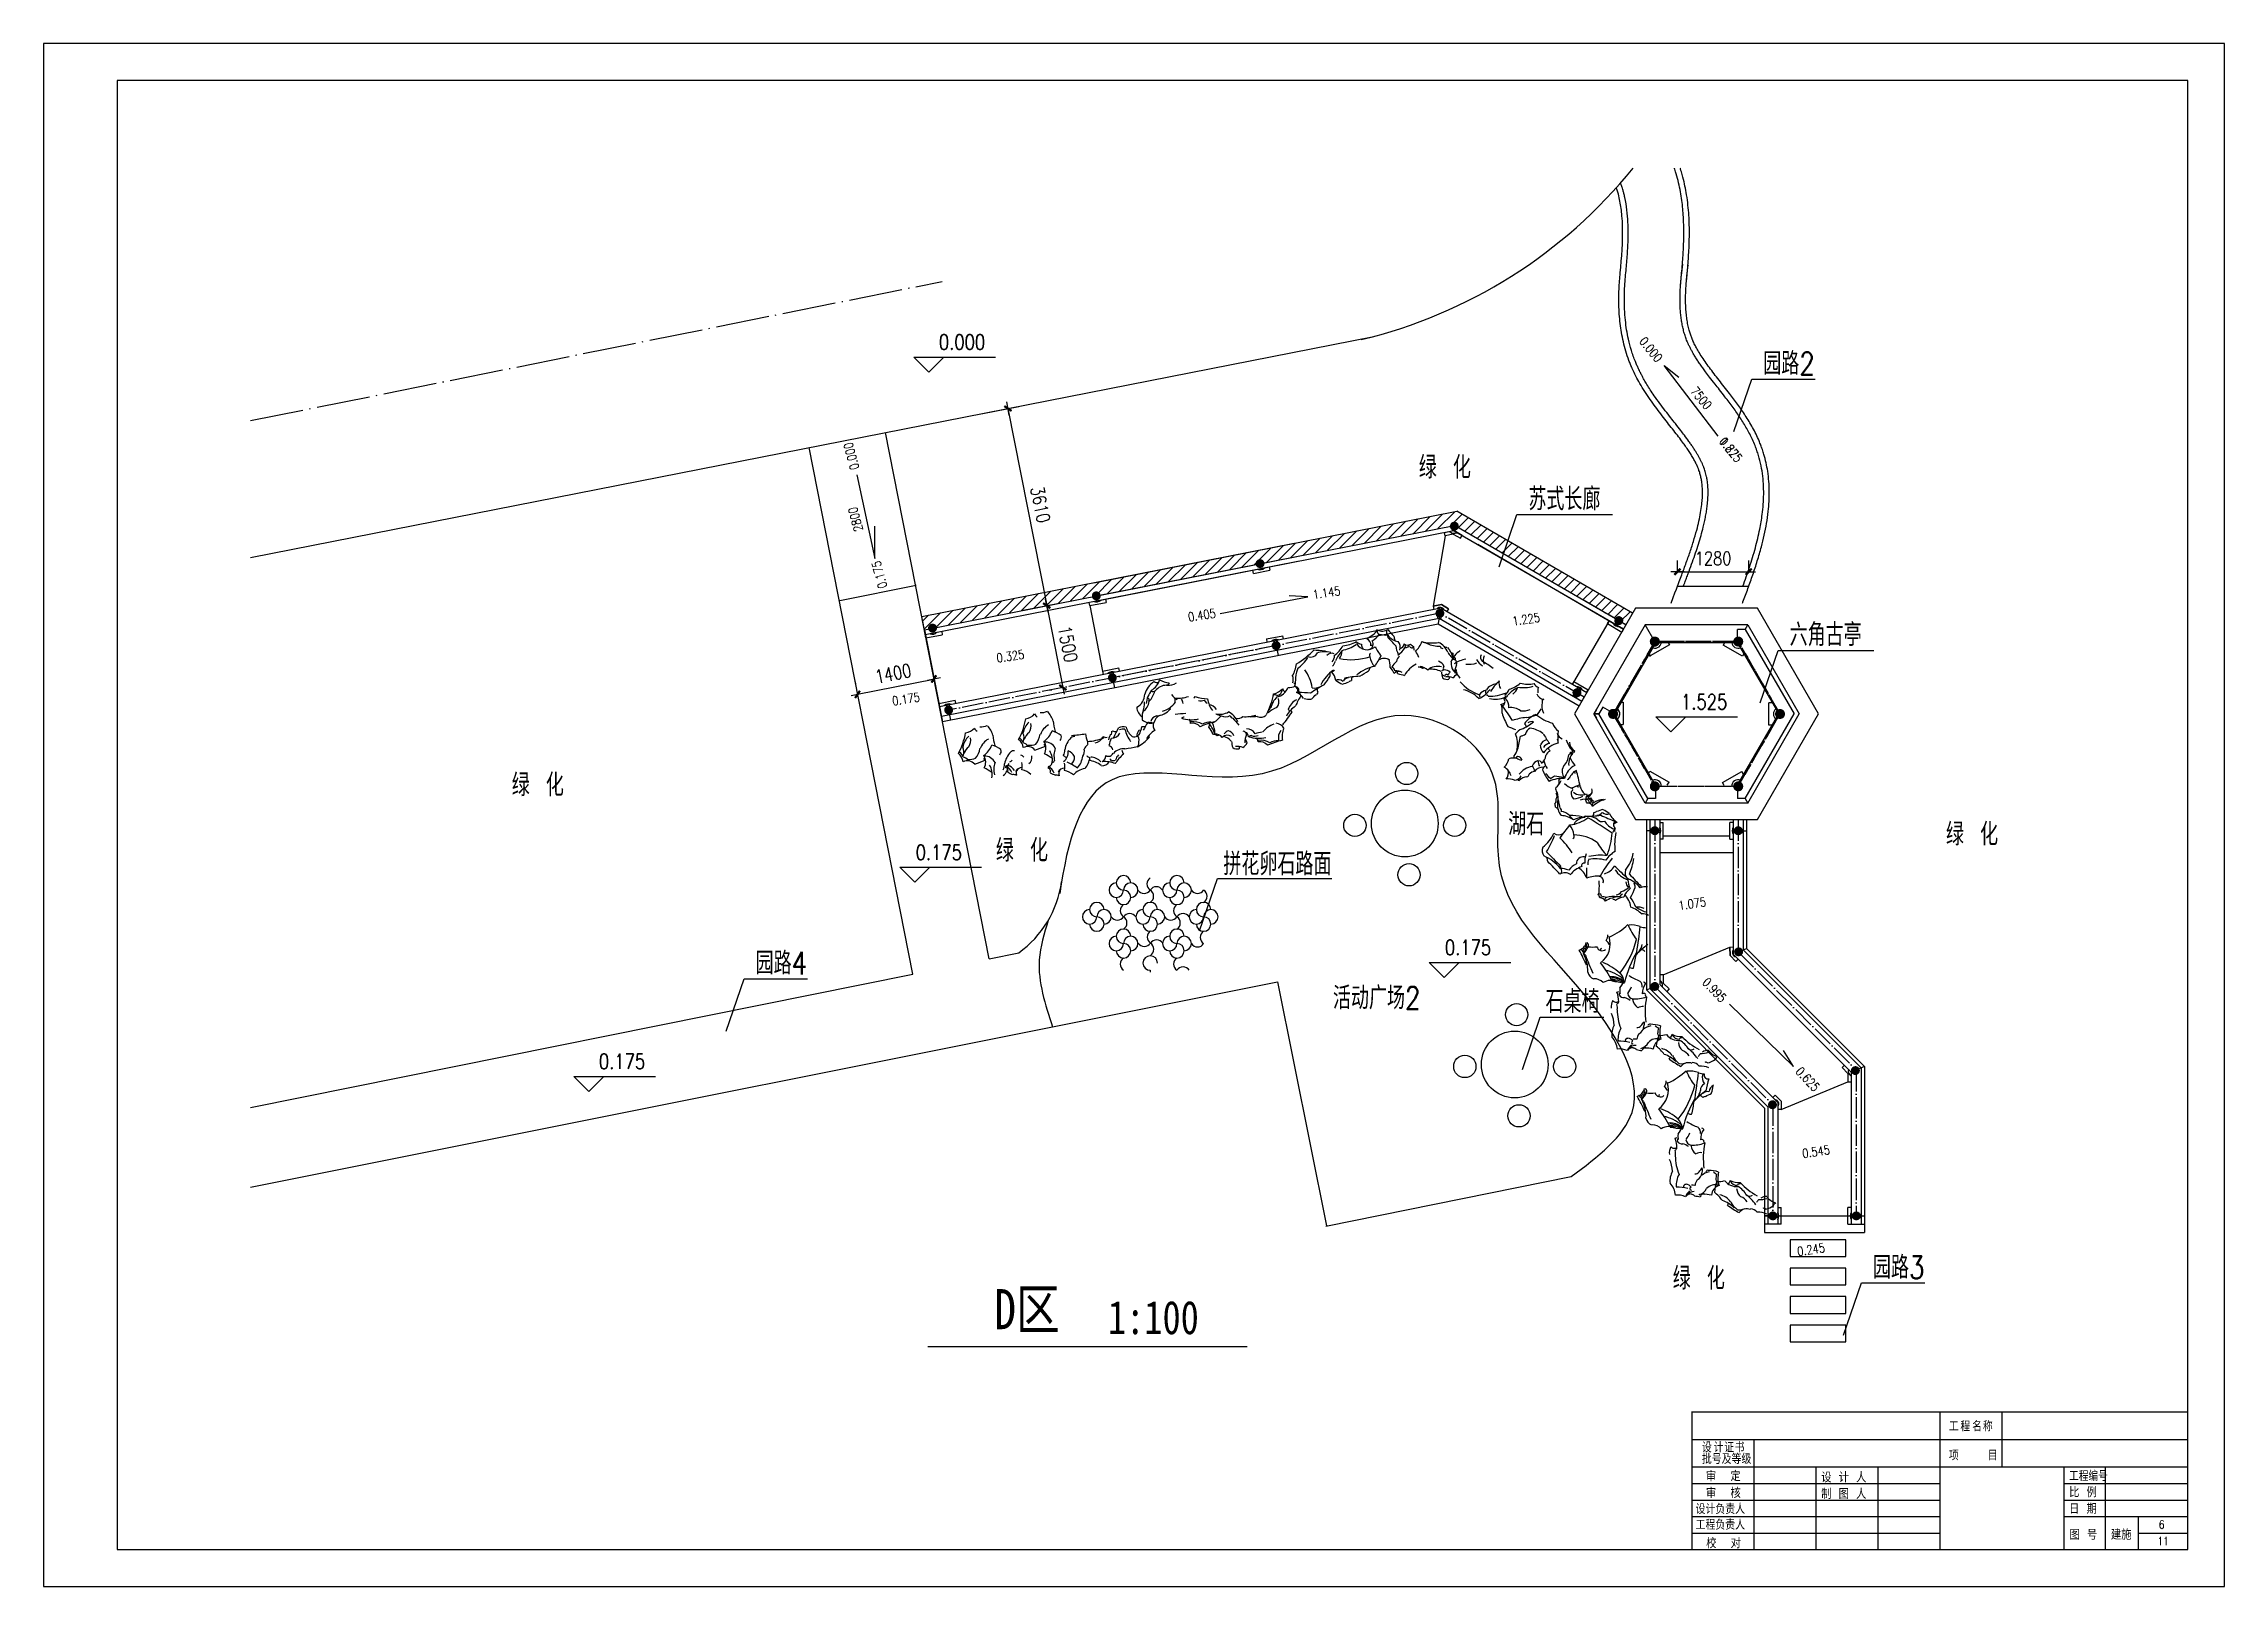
# Model space of a CAD drawing. Extents: x 1035948 to 1665131, y -158296 to 142149.
# Drawn here: x 1169378 to 1208582, y -30311 to -2591 of the extents above; entities that cross this region are included whole.
import ezdxf
from ezdxf.enums import TextEntityAlignment as Align

# ---------------------------------------------------------------- set-up
doc = ezdxf.new("R2010")
doc.units = 0
doc.header["$LTSCALE"] = 200
doc.header["$MEASUREMENT"] = 0
doc.linetypes.add('ACAD_ISO04W100', pattern=[30.5, 24, -3, 0.5, -3])
doc.layers.get('0').update_dxf_attribs({"linetype": 'CONTINUOUS'})
doc.layers.get('DEFPOINTS').update_dxf_attribs({"linetype": 'CONTINUOUS'})
for name, color, linetype in [('COLUMN', 7, 'CONTINUOUS'), ('DL', 21, 'CONTINUOUS'), ('DOTE', 1, 'CONTINUOUS'), ('GROUND', 2, 'CONTINUOUS'), ('LAYER5', 5, 'CONTINUOUS'), ('PUB_DIM', 3, 'CONTINUOUS'), ('PUB_TEXT', 7, 'CONTINUOUS'), ('WLL1', 7, 'CONTINUOUS'), ('ZXX', 6, 'ACAD_ISO04W100')]:
    doc.layers.add(name, color=color, linetype=linetype)
doc.styles.add('_HZTXT', font='txt.shx', dxfattribs={"width": 0.8, "bigfont": 'hztxt.shx'})
doc.styles.add('DIM_FONT', font='SIMPLEX.shx', dxfattribs={"width": 0.8})
doc.styles.add('HZ', font='simplex.shx', dxfattribs={"bigfont": 'hztxt.shx'})
doc.styles.add('仿宋', font='simfang0.ttf')
doc.dimstyles.new('DIMN80', dxfattribs={"dimscale": 0.8, "dimtxt": 300, "dimasz": 1, "dimexe": 250, "dimexo": 300, "dimgap": 150, "dimtad": 1, "dimdec": 0, "dimzin": 0, "dimdsep": 46, "dimtxsty": 'DIM_FONT', "dimblk": '_DIMX', "dimcen": 0.09, "dimclrt": 7, "dimadec": 0, "dimazin": 0, "dimtfac": 1, "dimtdec": 0, "dimtix": 1, "dimtmove": 2, "dimatfit": 3, "dimldrblk": '_DIMX', "dimfxl": 0, "dimtolj": 1, "dimtzin": 0, "dimarcsym": 0})

msp = doc.modelspace()

# ---------------------------------------------------------------- texts
at = {"width": 0.8}
for s, height, style, p in [('工', 169.32966, '_HZTXT', (1203628.51272, -27523.79765)), ('程', 169.32966, '_HZTXT', (1203835.74175, -27523.79765)), ('名', 169.32966, '_HZTXT', (1204047.7564, -27523.79765)), ('称', 169.32966, '_HZTXT', (1204240.63264, -27523.79765)), ('设', 185.45629, '_HZTXT', (1199188.22712, -27904.6051)), ('计', 185.45629, '_HZTXT', (1199398.88432, -27904.6051)), ('证', 185.45629, '_HZTXT', (1199588.77732, -27904.6051)), ('书', 185.45629, '_HZTXT', (1199778.67032, -27904.6051)), ('批号及等级', 185.456295, '_HZTXT', (1199188.22733, -28112.10505)), ('项    目', 169.329657, '_HZTXT', (1203628.51272, -28044.94762)), ('6', 148.5, 'HZ', (1207403.46258, -29275.28397)), ('11', 148.5, 'HZ', (1207377.68848, -29572.28397))]:
    msp.add_text(s, height=height, dxfattribs=dict(at, style=style)).set_placement(p)
at = {"style": 'HZ'}
for s, height, p in [('审  定', 185.456295, (1199260.90133, -28423.35507)), ('审  核', 185.456295, (1199262.01672, -28725.80126)), ('制 图 人', 185.456295, (1201334.07958, -28741.81045)), ('设 计 人', 185.456295, (1201334.07958, -28444.81045)), ('工程编号', 158.4, (1205789.69184, -28415.83278)), ('比 例', 185.456295, (1205789.69184, -28710.87506)), ('设计负责人', 169.329657, (1199075.59906, -29010.81189)), ('日 期', 185.456295, (1205789.69184, -29007.87506)), ('工程负责人', 169.329657, (1199075.59906, -29293.02798)), ('图 号', 185.456295, (1205797.61565, -29473.62016)), ('建施', 185.456295, (1206540.59027, -29473.62016)), ('校  对', 185.456295, (1199266.0745, -29627.41813))]:
    msp.add_text(s, height=height, dxfattribs=at).set_placement(p)
at = {"style": 'DIM_FONT', "width": 0.8, "flags": 9}
for tag, s in [('YSIZE', '2180'), ('XSIZE', '2440')]:
    msp.add_attdef(tag, (1189271.57534, -19241.11797), s, height=0.5, dxfattribs=at)
at = {"layer": 'PUB_DIM', "style": 'DIM_FONT', "width": 0.8}
for s, p in [('0.000', (1185888.22322, -7954.05412)), ('1.525', (1199229.57759, -14417.81922, -22546.75648)), ('0.175', (1185470.74852, -17123.14793)), ('0.175', (1194984.78858, -18831.69238)), ('0.175', (1179776.01074, -20879.1698))]:
    msp.add_text(s, height=270, dxfattribs=at).set_placement(p, align=Align.MIDDLE)
for s, rotation, p in [('0.000', 309.641891297, (1198272.80963, -8086.82334)), ('0.000', 309.641891297, (1198272.80963, -8086.82334)), ('7500', 309.641891297, (1199175.79754, -8960.09086)), ('0.000', 105, (1183899.40378, -10003.11779, -22546.75648)), ('0.875', 309.641891297, (1199710.18304, -9888.09542)), ('1.225', 309.641891297, (1199710.18304, -9888.09542)), ('2800', 105, (1183974.4713, -11138.19547, -22546.75648)), ('0.175', 105, (1184403.43723, -12134.06615, -22546.75648)), ('1.145', 8.418516272, (1192440.90641, -12455.55616)), ('0.405', 8.418516272, (1190200.25036, -12859.03979)), ('1.225', 8.418516272, (1196028.52075, -12934.52201)), ('0.325', 8.418516272, (1186757.36104, -13597.42523)), ('0.175', 8.418516272, (1184880.67914, -14367.46902)), ('1.075', 8.418516272, (1199013.99658, -18044.2646)), ('0.995', 313.540191567, (1199414.98814, -19596.67163)), ('0.625', 313.540191567, (1201091.8112, -21198.43639)), ('0.545', 8.418516272, (1201240.28952, -22499.69898)), ('0.245', 8.418516272, (1201151.46061, -24260.30842))]:
    msp.add_text(s, height=162, rotation=rotation, dxfattribs=at).set_placement(p, align=Align.MIDDLE)
at = {"layer": 'PUB_TEXT', "width": 0.8}
for s, height, style, p in [('园路2', 405, '_HZTXT', (1200292.52869, -8542.13128, -22546.75648)), ('绿 化', 405, '_HZTXT', (1194099.85423, -10407.083, -22546.75648)), ('苏式长廊', 405, '_HZTXT', (1196069.70427, -10976.30373, -22546.75648)), ('六角古亭', 405, '_HZTXT', (1200765.98935, -13415.53541, -22546.75648)), ('绿 化', 405, '_HZTXT', (1177793.77195, -16114.12912, -22546.75648)), ('湖石', 405, '_HZTXT', (1195705.74683, -16817.38516, -22546.75648)), ('绿 化', 405, '_HZTXT', (1186496.66385, -17290.01401, -22546.75648)), ('绿 化', 405, '_HZTXT', (1203576.07523, -16999.38794, -22546.75648)), ('拼花卵石路面', 405, '_HZTXT', (1190585.5745, -17533.74739)), ('园路4', 405, '_HZTXT', (1182177.44997, -19315.12394, -22546.75648)), ('活动广场2', 405, '_HZTXT', (1192555.35222, -19941.06625, -45093.51296)), ('石桌椅', 405, '_HZTXT', (1196378.00258, -20006.12845, -22546.75648)), ('绿 化', 405, '_HZTXT', (1198665.45262, -24979.30888, -22546.75648)), ('园路3', 405, '_HZTXT', (1202264.38143, -24781.78998, -22546.75648)), ('D区', 720, '仿宋', (1186466.67993, -25690.14153)), ('1:100', 600, '仿宋', (1188512.55832, -25779.52634))]:
    msp.add_text(s, height=height, dxfattribs=dict(at, style=style)).set_placement(p)

# ---------------------------------------------------------------- blocks, each defined once
blk = doc.blocks.new('_YZH')
for points in [[(-0.47, 0.19), (0.5, 0), (-0.5, 0), (-0.47, -0.19)], [(-0.19, 0.47), (0.5, 0), (-0.36, 0.36), (-0.47, 0.19)], [(0.19, 0.47), (0.5, 0), (0, 0.5), (-0.19, 0.47)], [(0.47, 0.19), (0.5, 0), (0.36, 0.36), (0.19, 0.47)], [(-0.47, -0.19), (0.5, 0), (-0.36, -0.36), (-0.19, -0.47)], [(-0.19, -0.47), (0.5, 0), (0, -0.5), (0.19, -0.47)], [(0.19, -0.47), (0.5, 0), (0.36, -0.36), (0.47, -0.19)]]:
    blk.add_solid(points)
blk = doc.blocks.new('_DIMX')
blk.add_line((-150, 0), (150, 0))
at = {"const_width": 50}
blk.add_lwpolyline([(-70, -70), (70, 70)], dxfattribs=at)
blk = doc.blocks.new('*D280')
at = {"color": 0, "linetype": 'ByBlock'}
for p, q in [((1347478, 27844), (1347517, 27852)), ((1347713, 27889), (1348003, 26418)), ((1347767, 26371), (1347807, 26379))]:
    blk.add_line(p, q, dxfattribs=at)
at = {"layer": 'DEFPOINTS', "color": 0, "linetype": 'ByBlock'}
for p in [(1347713, 27890), (1348003, 26418), (1348003, 26418)]:
    blk.add_point(p, dxfattribs=at)
at = {"color": 0, "linetype": 'ByBlock', "xscale": 0.8, "yscale": 0.8, "zscale": 0.8}
for p, rotation in [((1347713, 27890), 101.131938125546), ((1348003, 26418), 281.131938125546)]:
    blk.add_blockref('_DIMX', p, dxfattribs=dict(at, rotation=rotation))
at = {"color": 7, "linetype": 'ByBlock', "insert": (1348093, 27200), "char_height": 240, "attachment_point": 5, "rotation": 281.1319, "style": 'DIM_FONT'}
blk.add_mtext('\\A1;1500', dxfattribs=at)
blk = doc.blocks.new('*D264')
at = {"color": 0, "linetype": 'ByBlock'}
for p, q in [((938923, 41979), (938931, 41940)), ((937551, 41703), (937559, 41664)), ((937599, 41468), (938970, 41743))]:
    blk.add_line(p, q, dxfattribs=at)
at = {"layer": 'DEFPOINTS', "color": 0, "linetype": 'ByBlock'}
for p in [(938971, 41744), (938971, 41744), (937598, 41467)]:
    blk.add_point(p, dxfattribs=at)
at = {"color": 0, "linetype": 'ByBlock', "xscale": 0.8, "yscale": 0.8, "zscale": 0.8}
for p, rotation in [((937598, 41467), 191.377836230317), ((938971, 41744), 11.377836230317)]:
    blk.add_blockref('_DIMX', p, dxfattribs=dict(at, rotation=rotation))
at = {"color": 7, "linetype": 'ByBlock', "insert": (938237, 41841), "char_height": 240, "attachment_point": 5, "rotation": 11.3778, "style": 'DIM_FONT'}
blk.add_mtext('\\A1;1400', dxfattribs=at)
blk = doc.blocks.new('*D265')
at = {"color": 0, "linetype": 'ByBlock'}
for p, q in [((1346564, 31342), (1347213, 31469)), ((1347016, 31430), (1347713, 27890)), ((1347261, 27800), (1347909, 27928))]:
    blk.add_line(p, q, dxfattribs=at)
at = {"layer": 'DEFPOINTS', "color": 0, "linetype": 'ByBlock'}
for p in [(1346328, 31295), (1347713, 27889), (1347025, 27754)]:
    blk.add_point(p, dxfattribs=at)
at = {"color": 0, "linetype": 'ByBlock', "xscale": 0.8, "yscale": 0.8, "zscale": 0.8}
for p, rotation in [((1347016, 31431), 101.131938125541), ((1347713, 27889), 281.131938125541)]:
    blk.add_blockref('_DIMX', p, dxfattribs=dict(at, rotation=rotation))
at = {"color": 7, "linetype": 'ByBlock', "insert": (1347600, 29706), "char_height": 240, "attachment_point": 5, "rotation": 281.1319, "style": 'DIM_FONT'}
blk.add_mtext('\\A1;3610', dxfattribs=at)
blk = doc.blocks.new('*D399')
at = {"color": 0, "linetype": 'ByBlock'}
for p, q in [((1112743, 19437), (1112743, 19658)), ((1114024, 19437), (1114024, 19658)), ((1112744, 19458), (1114024, 19458))]:
    blk.add_line(p, q, dxfattribs=at)
at = {"layer": 'DEFPOINTS', "color": 0, "linetype": 'ByBlock'}
for p in [(1114024, 19458), (1112743, 19197), (1114024, 19197)]:
    blk.add_point(p, dxfattribs=at)
at = {"color": 0, "linetype": 'ByBlock', "xscale": 0.8, "yscale": 0.8, "zscale": 0.8, "rotation": 180}
blk.add_blockref('_DIMX', (1112743, 19458), dxfattribs=at)
at = {"color": 0, "linetype": 'ByBlock', "xscale": 0.8, "yscale": 0.8, "zscale": 0.8}
blk.add_blockref('_DIMX', (1114024, 19458), dxfattribs=at)
at = {"color": 7, "linetype": 'ByBlock', "insert": (1113384, 19698), "char_height": 240, "attachment_point": 5, "style": 'DIM_FONT'}
blk.add_mtext('\\A1;1280', dxfattribs=at)

# ---------------------------------------------------------------- dimensions: what is measured, and where the dimension line sits
at = {"layer": 'WLL1'}
for p1, p2, distance, text, picture, middle in [((1186026.35304, -9283.27971), (1186723.20049, -12824.69049), 701.0827, '3610', '*D265', (1187298.15317, -10872.29127)), ((1187410.938, -12688.54825), (1187700.69585, -14161.11099), 0, '1500', '*D280', (1187791.30137, -13378.49308))]:
    dim = msp.add_aligned_dim(p1=p1, p2=p2, distance=distance, text=text, dimstyle='DIMN80', dxfattribs=at)
    dim.commit()
    dim.dimension.update_dxf_attribs({"geometry": picture, "text_midpoint": middle, "insert": (-160302.07077, -40578.74378)})
dim = msp.add_linear_dim(base=(1200030.75259, -12080.57309), p1=(1198749.30697, -12341.59059), p2=(1200030.75259, -12341.59059), text='1280', dimstyle='DIMN80', dxfattribs=at)
dim.commit()
dim.dimension.update_dxf_attribs({"geometry": '*D399', "text_midpoint": (1199390.02978, -11840.57309), "insert": (86006.38012, -31538.19775)})
dim = msp.add_aligned_dim(p1=(1184010.05285, -14283.73689), p2=(1185382.53943, -14007.54751), distance=0, dimstyle='DIMN80', dxfattribs=at)
dim.commit()
dim.dimension.update_dxf_attribs({"geometry": '*D264', "text_midpoint": (1184648.94939, -13910.35878), "insert": (246411.98551, -55751.16898)})

# ---------------------------------------------------------------- hatches: boundary and pattern name
h = msp.add_hatch()
h.set_pattern_fill('ANSI31', color=256, scale=1000, style=0)
h.set_pattern_definition([(45, (-429025.27, 62460.05), (-88.388348, 88.388348), [])])
h.paths.add_polyline_path([(1197823.31227, -13034.85489), (1197943.31253, -12827.00835), (1194783.62242, -10994.0299), (1188255.3981, -12278.59607), (1185164.66474, -12886.76321), (1185211.00128, -13122.24766), (1191907.93918, -11804.48352), (1194741.32765, -11246.95443)])

# ---------------------------------------------------------------- linework, layer by layer
for p, q in [((1188255.3981, -12278.59607), (1194783.62242, -10994.0299)), ((1188301.73465, -12514.08052), (1194741.32765, -11246.95443)), ((1188319.11085, -12602.38718), (1194758.70385, -11335.2611)), ((1194559.11352, -11375.22954), (1194728.48576, -11341.32581)), ((1197778.1516, -13112.70419), (1194696.16641, -11324.80341)), ((1194877.79278, -11428.18104), (1194728.48576, -11341.32581)), ((1197823.31227, -13034.85489), (1194741.32765, -11246.95443)), ((1197943.31253, -12827.00835), (1194783.62242, -10994.0299)), ((1185164.66474, -12886.76321), (1191861.60263, -11568.99907)), ((1194570.81948, -11434.07655), (1194357.90078, -12698.51964)), ((1194570.81948, -11434.07655), (1194559.11352, -11375.22954)), ((1194717.937, -11404.81164), (1194570.81948, -11434.07655)), ((1194717.937, -11404.81164), (1194847.6853, -11480.08036)), ((1194847.6853, -11480.08036), (1194877.79278, -11428.18104)), ((1197781.62705, -13116.17947), (1195160.33149, -11588.1837)), ((1185211.00128, -13122.24766), (1191907.93918, -11804.48352)), ((1185228.16093, -13210.59694), (1191925.31538, -11892.79019)), ((1191127.16709, -12110.7669), (1191115.62584, -12052.11373)), ((1191127.16709, -12110.7669), (1191421.52265, -12052.84622)), ((1191409.93852, -11993.97511), (1191421.52265, -12052.84622)), ((1185239.91874, -13269.2075), (1185164.66474, -12886.76321)), ((1194494.60191, -12732.54052), (1185483.22848, -14505.71878)), ((1194462.84527, -12922.24091), (1185517.98089, -14682.33212)), ((1188183.47432, -12690.0007), (1188171.93307, -12631.34752)), ((1188183.47432, -12690.0007), (1188477.82988, -12632.08002)), ((1188183.47432, -12690.0007), (1188415.24281, -13867.8588)), ((1188466.24574, -12573.20891), (1188477.82988, -12632.08002)), ((1194505.00796, -12669.20284), (1194357.90078, -12698.51964)), ((1194357.90078, -12698.51964), (1194505.00796, -12669.20284)), ((1194357.90078, -12698.51964), (1194369.6275, -12757.36252)), ((1194463.0406, -12738.75087), (1194434.34086, -12911.47522)), ((1197028.17761, -14411.63422), (1194462.84527, -12922.24091)), ((1194522.22988, -12748.5809), (1194493.52936, -12921.30993)), ((1197118.55499, -14255.96814), (1194494.60191, -12732.54052)), ((1194505.00796, -12669.20284), (1194634.7297, -12744.51732)), ((1194634.7297, -12744.51732), (1194505.00796, -12669.20284)), ((1194634.7297, -12744.51732), (1194604.6039, -12796.40601)), ((1185239.7218, -13269.24629), (1185174.97675, -12940.78882)), ((1185239.7218, -13269.24629), (1185534.05797, -13211.22717)), ((1185239.91874, -13269.2075), (1185471.68723, -14447.06561)), ((1185522.45415, -13152.35994), (1185534.05797, -13211.22717)), ((1194446.08482, -13022.36057), (1185536.32244, -14775.54471)), ((1191358.93558, -13288.62501), (1191653.29114, -13230.70433)), ((1191358.93558, -13288.62501), (1191370.47683, -13347.27818)), ((1191488.26194, -13324.32785), (1191523.01435, -13500.94118)), ((1191547.13305, -13312.74371), (1191581.88546, -13489.35705)), ((1191664.87528, -13289.57544), (1191653.29114, -13230.70433)), ((1196980.47844, -14493.79132), (1194446.08482, -13022.36057)), ((1197489.98806, -13012.19542), (1197520.10927, -12960.56105)), ((1197489.98806, -13012.19542), (1197749.1192, -13163.36108)), ((1197779.35233, -13111.53485), (1197749.1192, -13163.36108)), ((1188415.24281, -13867.8588), (1188709.59837, -13809.93812)), ((1188415.24281, -13867.8588), (1188426.78406, -13926.51198)), ((1188544.56917, -13903.56164), (1188579.32158, -14080.17498)), ((1188603.44028, -13891.97751), (1188638.19269, -14068.59084)), ((1188721.1825, -13868.80924), (1188709.59837, -13809.93812)), ((1196887.32619, -14050.64254), (1196857.43724, -14102.41171)), ((1196887.32619, -14050.64254), (1197147.13381, -14200.64254)), ((1185471.68723, -14447.06561), (1185766.04278, -14389.14493)), ((1185471.68723, -14447.06561), (1185536.32244, -14775.54471)), ((1185601.01359, -14482.76845), (1185635.76599, -14659.38178)), ((1185659.8847, -14471.18431), (1185694.6371, -14647.79765)), ((1185777.62692, -14448.01604), (1185766.04278, -14389.14493)), ((1196961.24923, -14162.60406), (1196871.24923, -14318.48864)), ((1197013.21076, -14192.60406), (1196923.21076, -14348.48864)), ((1197117.13381, -14252.60406), (1197147.13381, -14200.64254)), ((1198192.64008, -16533.42896), (1198192.64008, -19595.82099)), ((1198342.64008, -16733.68896), (1198192.64008, -16733.68896)), ((1198432.41796, -16703.68896), (1198252.41796, -16703.68896)), ((1198432.41796, -16763.68896), (1198252.41796, -16763.68896)), ((1198252.64008, -16533.42896), (1198252.64008, -19570.96818)), ((1198432.41796, -16583.68896), (1198492.41796, -16583.68896)), ((1198432.64008, -16533.42896), (1198432.64008, -19496.40974)), ((1198492.41796, -16883.68896), (1198492.41796, -16583.68896)), ((1199692.86219, -16833.42896), (1198492.41796, -16833.42896)), ((1199692.86219, -16883.68896), (1199692.86219, -16583.68896)), ((1199752.86219, -16583.68896), (1199692.86219, -16583.68896)), ((1199752.64008, -16533.42896), (1199752.64008, -18949.64784)), ((1199752.86219, -16703.68896), (1199932.86219, -16703.68896)), ((1199752.86219, -16763.68896), (1199932.86219, -16763.68896)), ((1199842.64008, -16733.68896), (1199992.64008, -16733.68896)), ((1199932.64008, -16533.42896), (1199932.64008, -18875.0894)), ((1199992.64008, -16533.42896), (1199992.64008, -18850.23658)), ((1198492.41796, -16883.68896), (1198432.64008, -16883.68896)), ((1199752.64008, -17133.42896), (1198432.64008, -17133.42896)), ((1199692.86219, -16883.68896), (1199752.64008, -16883.68896)), ((1198492.64008, -19321.55693), (1199689.66814, -18823.85885)), ((1199689.66814, -18823.85885), (1199749.63869, -18821.9792)), ((1199689.66814, -18823.85885), (1199694.36726, -18973.78523)), ((1199694.36726, -18973.78523), (1199689.66814, -18823.85885)), ((1199797.05844, -19083.12197), (1199694.36726, -18973.78523)), ((1199694.36726, -18973.78523), (1199797.05844, -19083.12197)), ((1199752.64008, -18949.64784), (1201873.96042, -21070.96818)), ((1199797.05844, -19083.12197), (1199840.79313, -19042.0455)), ((1199932.64008, -18875.0894), (1202053.96042, -20996.40974)), ((1199992.64008, -18850.23658), (1202113.96042, -20971.55693)), ((1198192.64008, -19595.82099), (1198342.64008, -19533.68896)), ((1198192.64008, -19595.82099), (1200313.96042, -21717.14134)), ((1198252.64008, -19570.96818), (1200373.96042, -21692.28852)), ((1198492.64008, -19321.55693), (1198432.64008, -19321.55693)), ((1198432.64008, -19496.40974), (1200553.96042, -21617.73008)), ((1198492.64008, -19321.55693), (1198492.64008, -19471.55693)), ((1198492.64008, -19471.55693), (1198598.7061, -19577.62294)), ((1198598.7061, -19577.62294), (1198556.27969, -19620.04935)), ((1201707.89441, -20989.75498), (1201750.32081, -20947.32857)), ((1201813.96042, -21095.82099), (1201707.89441, -20989.75498)), ((1201813.96042, -21095.82099), (1201707.89441, -20989.75498)), ((1201813.96042, -21095.82099), (1201813.96042, -21245.82099)), ((1201813.96042, -21095.82099), (1201813.96042, -21245.82099)), ((1201873.96042, -21070.96818), (1201873.96042, -23804.55693)), ((1202113.96042, -20971.55693), (1201931.96996, -21051.26255)), ((1202053.96042, -20996.40974), (1202053.96042, -23804.55693)), ((1202113.96042, -20971.55693), (1202113.96042, -23954.55693)), ((1200507.89441, -21486.81125), (1200465.468, -21529.23766)), ((1200507.89441, -21486.81125), (1200613.96042, -21592.87727)), ((1200613.96042, -21742.87727), (1201813.96042, -21245.82099)), ((1201813.96042, -21245.82099), (1201873.96042, -21245.82099)), ((1200313.96042, -21717.14134), (1200313.96042, -23954.55693)), ((1200373.96042, -21692.28852), (1200373.96042, -23804.55693)), ((1200553.96042, -21617.73008), (1200553.96042, -23804.55693)), ((1200613.96042, -21742.87727), (1200553.96042, -21742.87727)), ((1200613.96042, -21592.87727), (1200613.96042, -21742.87727)), ((1200613.96042, -21592.87727), (1200613.96042, -21742.87727)), ((1200553.73831, -23504.55693), (1200613.73831, -23504.55693)), ((1200613.73831, -23804.55693), (1200613.73831, -23504.55693)), ((1201874.18254, -23504.55693), (1201814.18254, -23504.55693)), ((1201814.18254, -23804.55693), (1201814.18254, -23504.55693)), ((1200463.96042, -23654.55693), (1200313.96042, -23654.55693)), ((1200613.73831, -23804.55693), (1200313.96042, -23804.55693)), ((1200553.73831, -23624.55693), (1200373.73831, -23624.55693)), ((1200553.73831, -23684.55693), (1200373.73831, -23684.55693)), ((1201814.18254, -23804.55693), (1202113.96042, -23804.55693)), ((1201874.18254, -23624.55693), (1202054.18254, -23624.55693)), ((1201874.18254, -23684.55693), (1202054.18254, -23684.55693)), ((1201963.96042, -23654.55693), (1202113.96042, -23654.55693)), ((1203466.80076, -27176.40461), (1203466.80076, -29651.40461)), ((1204580.55076, -27176.40461), (1204580.55076, -28166.40461)), ((1199011.80076, -27671.40461), (1207921.80076, -27671.40461)), ((1200125.55076, -27671.40461), (1200125.55076, -29651.40461)), ((1199011.80076, -28166.40461), (1207921.80076, -28166.40461)), ((1201239.30076, -28166.40461), (1201239.30076, -29651.40461)), ((1202353.05076, -28166.40461), (1202353.05076, -29651.40461)), ((1205694.30076, -28166.40461), (1205694.30076, -29651.40461)), ((1206436.80076, -28166.40461), (1206436.80076, -29651.40461)), ((1199011.80076, -28463.40461), (1203466.80076, -28463.40461)), ((1205694.30076, -28463.40461), (1207921.80076, -28463.40461)), ((1199011.80076, -28760.40461), (1203466.80076, -28760.40461)), ((1205694.30076, -28760.40461), (1207921.80076, -28760.40461)), ((1199011.80076, -29057.40461), (1203466.80076, -29057.40461)), ((1199011.80076, -29354.40461), (1203466.80076, -29354.40461)), ((1205694.30076, -29057.40461), (1207921.80076, -29057.40461)), ((1207030.80076, -29057.40461), (1207030.80076, -29651.40461)), ((1207030.80076, -29354.40461), (1207921.80076, -29354.40461))]:
    msp.add_line(p, q)
at = {"color": 151}
msp.add_lwpolyline([(1208581.80076, -30311.40461), (1208581.80076, -2591.40461), (1169377.80076, -2591.40461), (1169377.80076, -30311.40461)], close=True, dxfattribs=at)
at = {"color": 5}
msp.add_lwpolyline([(1207921.80076, -29651.40461), (1207921.80076, -3251.40461), (1170697.80076, -3251.40461), (1170697.80076, -29651.40461)], close=True, dxfattribs=at)
msp.add_lwpolyline([(1207921.80076, -29651.40461), (1207921.80076, -3251.40461), (1170697.80076, -3251.40461), (1170697.80076, -29651.40461)], close=True, dxfattribs=at)
msp.add_lwpolyline([(1197996.22992, -12735.35275), (1196899.81976, -14634.39086), (1197996.22992, -16533.42896), (1200189.05024, -16533.42896), (1201285.4604, -14634.39086), (1200189.05024, -12735.35275)], close=True)
at = {"const_width": 24.75}
msp.add_lwpolyline([(1199011.80076, -29651.40461), (1199011.80076, -27176.40461), (1207921.80076, -27176.40461)], dxfattribs=at)
for centre, radius, start, end in [((1192996.49056, -12869.86374), 441.14158, 291.801144062, 325.506333862), ((1193120.54016, -13392.50947), 116.95016, 351.805891379, 68.642002068), ((1193180.15904, -13379.35975), 99.70722, 280.329170407, 33.479548042), ((1192896.41624, -12815.00299), 627.74398, 305.76660915, 322.026813858), ((1193408.16381, -13146.13081), 60.01832, 171.229188826, 251.161614914), ((1193444.86737, -12977.52641), 170.07351, 238.473682219, 305.853817271), ((1193511.18089, -12781.43328), 436.60623, 254.058715392, 274.668408329), ((1193634.21732, -13159.6962), 118.07719, 164.456691922, 207.813870201), ((1193643.87193, -13226.17965), 108.54147, 175.715423736, 199.492739815), ((1191644.26454, -15232.12374), 2734.8703, 41.735857165, 46.073156532), ((1193767.92486, -13060.63086), 275.65955, 215.166756838, 261.84230718), ((1194241.28931, -12610.64612), 860.40052, 215.917443873, 226.67085473), ((1193903.94765, -13206.86184), 254.78753, 186.685022756, 204.319414601), ((1191243.93178, -12585.9407), 1322.30116, 299.652277861, 317.376740939), ((1191536.16347, -13265.14897), 671.55537, 304.491020627, 328.16808165), ((1192153.03939, -13475.16062), 138.80764, 250.358845312, 334.221009459), ((1192156.49333, -15855.18146), 2363.81352, 83.592871011, 88.941686922), ((1192402.91886, -13879.17544), 362.76018, 71.815703382, 111.840216676), ((1192536.62989, -13661.05773), 116.58671, 68.557606011, 140.672098114), ((1192404.54807, -13580.18389), 181.38064, 318.605146763, 0.082565058), ((1192112.28465, -13474.18707), 533.444, 325.322314977, 336.146053282), ((1192268.6849, -13146.38036), 536.99394, 305.3416511, 330.595585598), ((1193076.06916, -13870.43682), 510.26355, 134.712785623, 158.445155025), ((1192433.0362, -13478.67822), 290.14964, 326.370745904, 356.168136773), ((1192887.3333, -12593.68068), 1067.1018, 258.502113639, 288.160488377), ((1192593.699, -12834.30823), 671.55537, 280.816771257, 304.493832279), ((1192709.59235, -12900.74346), 509.99568, 273.024488069, 301.610177532), ((1193088.94607, -13205.00005), 175.54018, 227.572444721, 263.774354623), ((1193171.34336, -13262.95114), 219.0883, 209.578682858, 311.146561895), ((1193209.85581, -13392.47223), 140.54555, 174.706156303, 212.812343935), ((1193246.63058, -13577.41436), 35.50006, 114.540976824, 230.530210408), ((1193521.09995, -13564.91842), 304.1858, 188.071196339, 225.581053332), ((1193248.19348, -13422.25316), 17.67767, 26.039030598, 132.299235307), ((1183679.47227, -7872.41259), 11297.68837, 328.459890827, 329.605768222), ((1193749.12795, -13250.81666), 468.40374, 202.217476198, 226.120789707), ((1193479.50878, -13827.95217), 189.08678, 57.235604301, 124.481399955), ((1193379.15039, -13758.22264), 206.45546, 349.854992048, 32.499394812), ((1193989.71843, -14018.78076), 436.29109, 131.742003409, 149.156743952), ((1194116.32349, -13363.48928), 433.90671, 186.356291777, 207.478872597), ((1193823.71372, -13702.9174), 124.84357, 123.25608984, 175.555124639), ((1193580.13851, -13314.91052), 297.93129, 298.300797821, 334.028398168), ((1193598.51451, -13437.21367), 166.53238, 341.527952374, 38.51922961), ((1193742.59462, -13371.05727), 92.06539, 282.820967569, 356.511961182), ((1193897.057, -13297.99138), 100.51478, 231.503190577, 302.578546161), ((1193842.33007, -13310.06263), 135.43762, 272.391734267, 297.435091684), ((1193810.01469, -13413.42439), 49.30256, 323.367171733, 24.426583533), ((1193923.94801, -13440.09799), 23.14326, 54.127226072, 184.773499731), ((1193976.30119, -13406.01461), 41.71078, 201.563321159, 280.602844079), ((1194537.1567, -12720.52473), 884.21299, 228.493101763, 233.32496508), ((1194040.57326, -13514.29016), 87.91722, 109.2570809, 130.072503525), ((1194108.51949, -13440.5665), 102.35842, 176.281632881, 207.954683167), ((1193742.73685, -13194.66275), 434.89788, 313.325769083, 341.269680376), ((1193276.38288, -13978.73422), 900.01154, 23.551801823, 31.419353136), ((1194334.72652, -12737.55504), 623.35109, 253.204274325, 281.165447669), ((1194534.67094, -12403.60755), 1005.31959, 247.786614653, 253.45761637), ((1194448.43898, -12982.48197), 433.96124, 242.932834459, 274.824959854), ((1194416.00779, -13829.88117), 144.70077, 21.135287151, 75.341069184), ((1194320.9769, -13639.66585), 320.16074, 20.504755219, 65.167478629), ((1194527.11674, -13415.27474), 42.17806, 179.498258694, 276.067126361), ((1194594.61301, -13386.06754), 49.70207, 226.824124929, 283.425636461), ((1194845.37784, -13291.98687), 273.03879, 211.602375736, 226.709685899), ((1194899.86726, -13388.68776), 311.64521, 206.453814877, 242.185842722), ((1194747.75129, -13436.03066), 116.17826, 212.494957224, 251.881130395), ((1195132.88454, -13907.97839), 502.49473, 124.940421726, 156.337430439), ((1194402.52476, -13694.18266), 320.55392, 5.574502983, 31.265312634), ((1194954.05911, -13718.13665), 274.95017, 176.698532958, 211.884191384), ((1194784.69562, -13562.43447), 74.80278, 167.659870689, 249.119548503), ((1195004.8075, -14118.99813), 468.81999, 97.138762151, 125.351515293), ((1194704.77062, -13639.16081), 53.70075, 333.331993428, 7.313640012), ((1194690.5694, -13727.79898), 90.05357, 344.260392369, 44.81515698), ((1195003.44752, -13343.17933), 400.82489, 261.327082297, 290.165078254), ((1195472.53012, -13452.06187), 393.39072, 211.470895842, 234.898726377), ((1195316.97934, -13616.96008), 107.07703, 154.793979603, 222.180823866), ((1194680.24469, -14749.59748), 1198.26795, 50.957609553, 62.279362444), ((1195435.35632, -13663.60819), 177.41254, 156.005594454, 205.475927614), ((1189576.7175, -14395.97791), 417.67712, 124.807760792, 163.905344312), ((1189123.22023, -13927.18577), 331.92276, 301.349406287, 343.204694074), ((1189388.9872, -13990.03581), 80.56726, 233.298805805, 293.618927482), ((1189712.33923, -13462.42258), 622.88697, 244.173921301, 260.673684139), ((1189526.77348, -14019.86069), 107.14699, 289.54910776, 326.025467412), ((1189606.72394, -13872.03715), 247.39309, 262.038405336, 303.279756869), ((1191363.8098, -13681.46302), 536.99394, 329.01590047, 354.269834968), ((1191662.42697, -14024.20502), 181.38064, 342.279396133, 23.756814428), ((1191851.81137, -14112.15388), 25.60029, 323.088807137, 84.506082795), ((1191352.19796, -14044.48291), 533.444, 348.996564348, 359.820302652), ((1192393.98202, -14020.39115), 510.26355, 158.387034993, 182.119404395), ((1191459.41688, -14270.13248), 731.86577, 8.328371954, 35.884472729), ((1192992.55301, -14441.37263), 731.86577, 125.819011121, 153.375111896), ((1191139.28686, -13164.70262), 1575.79345, 322.92876396, 329.661685287), ((1192416.36353, -13924.11964), 90.61158, 336.228982558, 16.67870142), ((1192355.81705, -14061.24634), 250.7555, 5.838045259, 45.670857246), ((1192384.20125, -13644.18855), 284.3783, 301.750686928, 314.091037118), ((1192655.70464, -14150.96142), 128.91768, 51.618178267, 116.149596676), ((1192875.19297, -13685.11944), 439.34589, 233.233000649, 250.21088841), ((1191080.93408, -9942.86763), 4474.46226, 291.616019418, 293.185668624), ((1192845.46918, -14113.76998), 124.87254, 95.405004308, 147.728137192), ((1193112.11372, -15489.93897), 1533.838, 92.671222157, 103.261049033), ((1192897.11712, -14109.57396), 71.58911, 99.393992384, 136.26389003), ((1192951.91238, -14017.58706), 65.04443, 130.347197855, 196.569881776), ((1193455.227, -14496.33775), 731.86577, 102.14476175, 129.700862526), ((1192270.55512, -12582.9548), 1575.79345, 299.25451459, 305.987435917), ((1193135.22361, -13791.2542), 90.61158, 312.554733187, 353.00445205), ((1193347.42688, -14026.71117), 330.27762, 21.363287304, 44.653142231), ((1193594.50219, -13869.65764), 77.36052, 7.241374772, 74.53476377), ((1193735.94627, -13979.86504), 109.30689, 54.49806556, 137.76902547), ((1193656.74423, -14294.6257), 434.96113, 78.592441723, 88.089425909), ((1193682.48307, -13911.01297), 37.28681, 0.802831265, 57.404342797), ((1194684.45823, -10523.62166), 3521.57797, 254.101298212, 256.128951589), ((1194282.0635, -14200.54518), 511.68931, 116.323954065, 149.715390096), ((1194090.73112, -13920.14384), 126.04503, 51.988992752, 91.111693901), ((1194102.22539, -14003.83384), 221.21959, 44.359311188, 84.259317655), ((1194218.29985, -13897.25732), 91.29841, 101.443704348, 123.167704713), ((1194434.01723, -14033.10822), 252.94388, 72.714782693, 133.347653257), ((1194296.33213, -14362.07542), 531.99907, 66.976377334, 91.833760772), ((1196579.1134, -13502.42417), 2107.25236, 190.22772494, 193.324040338), ((1194540.71009, -13884.19983), 37.27707, 74.989484319, 140.723507837), ((1194571.41135, -13888.17472), 63.33454, 217.423958673, 264.995727299), ((1194609.35588, -13875.08777), 138.8752, 234.435546394, 283.752229266), ((1194587.32797, -13808.62538), 47.72368, 139.618140813, 229.126334567), ((1194553.55087, -14016.80144), 172.10844, 48.964548971, 89.152045044), ((1194599.45001, -13964.87704), 36.21751, 47.758230039, 157.928534607), ((1194612.6076, -14239.20519), 271.88121, 68.827677195, 97.306934245), ((1194735.98927, -13988.51656), 123.01366, 124.369578475, 155.786854133), ((1194700.4679, -14011.43021), 58.11614, 143.595904862, 178.571899614), ((1194562.42574, -13764.15918), 266.6196, 303.815261679, 329.441673597), ((1194768.69699, -13953.48116), 107.14699, 81.705725437, 118.18208509), ((1194344.25966, -14359.71366), 622.88697, 36.330538978, 52.830301816), ((1195047.34844, -13882.52558), 299.88787, 154.247184079, 184.359502028), ((1194888.11435, -13805.52498), 134.55996, 190.331239476, 224.42443533), ((1195477.85929, -13494.75347), 849.30906, 221.542340034, 249.280715241), ((1195523.88652, -14344.74735), 252.54598, 96.395081201, 146.294367576), ((1196184.2628, -14724.05656), 934.38939, 136.675354227, 148.379326885), ((1195329.83168, -13890.66741), 259.77718, 312.255403142, 324.770636154), ((1195748.07397, -14075.52354), 207.65088, 171.115231949, 209.350430697), ((1195570.01468, -13678.19418), 536.99394, 286.900076549, 311.283583203), ((1196067.34811, -13592.19227), 509.99568, 253.712485674, 282.298175137), ((1196324.73491, -14004.78573), 175.54018, 208.260442326, 244.462352228), ((1188878.95549, -14262.44435), 296.98623, 301.187564256, 356.574907376), ((1188238.44515, -14357.47931), 934.38939, 344.51873655, 356.222709208), ((1188999.52682, -14384.44209), 252.54598, 304.238463524, 354.137749899), ((1189706.58589, -14522.39509), 515.59967, 142.798230744, 171.958322711), ((1189215.46726, -14388.12908), 38.69338, 330.900879105, 82.858372476), ((1188923.51356, -14101.94476), 449.20537, 316.957931083, 344.155652452), ((1189314.27036, -14151.5765), 83.31722, 248.840539822, 309.089175818), ((1189563.94022, -14369.36569), 249.61709, 90.690224186, 142.162467519), ((1189365.80233, -14163.75873), 442.66319, 286.587731449, 324.229649092), ((1189864.30026, -14146.98775), 253.22725, 214.101284696, 245.344990998), ((1187749.47039, -14430.86575), 1972.30329, 0.095111384, 2.004793892), ((1189761.18105, -13701.5936), 651.269, 266.955721803, 287.520205027), ((1189668.02186, -14481.10685), 199.31454, 10.056587921, 34.706042789), ((1190004.66029, -14286.2789), 84.97385, 308.577068018, 332.766582172), ((1190355.61347, -13396.49792), 968.6412, 253.482124534, 266.914375253), ((1190178.88538, -14195.48698), 204.04929, 258.381886942, 288.892124348), ((1189930.5923, -14673.78698), 425.93969, 31.768773782, 42.03489333), ((1190724.5014, -14312.82808), 424.09464, 186.894192863, 217.761041853), ((1190312.12436, -14643.04134), 173.2871, 29.760405684, 85.970184616), ((1190290.83626, -14065.06023), 1216.51776, 331.624969155, 350.22577779), ((1191497.46114, -14572.55034), 85.54797, 123.204995747, 178.278922497), ((1191847.81773, -14621.67454), 419.58783, 135.907166063, 166.932267333), ((1191516.20455, -14340.45843), 49.4171, 45.100785384, 123.716081616), ((1191437.28475, -13984.53729), 291.79199, 280.347443533, 316.554969602), ((1191495.14084, -14065.93464), 268.7276, 281.010354459, 338.783517993), ((1191382.19723, -14403.83418), 202.8113, 325.350064275, 13.554123177), ((1191521.08133, -14181.69836), 127.34094, 283.62854195, 354.031813985), ((1191828.64849, -14084.24866), 205.94675, 209.349490154, 229.959183092), ((1192197.88478, -14940.05271), 546.15789, 125.002943163, 150.992176747), ((1191772.79494, -13912.93147), 247.23566, 264.317615091, 295.214238756), ((1192042.22346, -14651.18616), 305.11144, 117.682931819, 161.242606381), ((1191876.90954, -14214.24657), 67.95485, 329.48876913, 90.906044788), ((1192599.06097, -14759.94349), 762.81392, 144.009857548, 159.490539866), ((1191491.07338, -14476.4433), 517.70004, 18.557868948, 40.328923057), ((1191810.96099, -14484.35005), 250.7555, 29.512294629, 69.345106616), ((1191669.49266, -14090.99324), 284.3783, 325.424936298, 337.765286488), ((1191891.79503, -16612.15803), 2363.81352, 83.592871011, 88.941686922), ((1192135.5993, -13931.32856), 439.34589, 256.907250019, 273.88513778), ((1193077.28193, -15489.12791), 1533.838, 116.345471527, 126.935298403), ((1188989.68999, -11224.47279), 4474.46226, 315.290268788, 316.859917994), ((1192221.3613, -13910.547), 259.36823, 260.99024324, 292.648535241), ((1192326.11224, -14311.25899), 71.58911, 123.068241754, 159.9381394), ((1192339.36004, -14205.01114), 65.04443, 154.021447225, 220.244131146), ((1194753.58346, -14778.29624), 597.79955, 44.406052672, 75.516682339), ((1195151.33557, -14332.93723), 50.96286, 341.636623798, 59.263106918), ((1194963.1172, -13892.52913), 515.59967, 294.954848421, 324.114940388), ((1195365.78729, -14415.99026), 217.13882, 104.325230483, 143.543463779), ((1195334.66805, -14240.63088), 38.69338, 123.057496782, 235.014990154), ((1195330.01646, -14314.07392), 15.85884, 347.404336395, 160.742681898), ((1195338.18258, -13349.20807), 968.35178, 270.432586671, 290.427010274), ((1195479.12393, -13937.62152), 435.0353, 255.90717074, 294.209307822), ((1195349.68681, -14570.39786), 250.7555, 348.528847332, 26.358854852), ((1195514.39994, -14186.1942), 284.3783, 282.438684533, 294.779034724), ((1195582.09204, -14417.77772), 67.95485, 286.502517365, 47.919793023), ((1191403.31007, -17501.19319), 5170.47491, 32.098256231, 35.714666017), ((1195314.00517, -13935.83231), 533.444, 306.010312583, 316.834050887), ((1195633.34142, -14325.98264), 25.60029, 280.102555372, 41.51983103), ((1195554.76899, -14132.51991), 181.38064, 299.293144368, 340.857816922), ((1195530.93042, -14498.10848), 187.00684, 351.747046304, 47.76539972), ((1196092.51458, -14628.52095), 510.26355, 115.400783228, 139.133152631), ((1195615.2233, -14046.14716), 290.14964, 307.058743509, 336.856134378), ((1195979.94682, -13491.16791), 671.55537, 261.504768862, 285.181829885), ((1196343.59142, -14243.36044), 124.86824, 193.139501614, 271.044427465), ((1196376.84194, -14221.69547), 140.54555, 155.394153908, 193.50034154), ((1196613.54286, -14487.37061), 304.1858, 168.759193945, 206.269050937), ((1196350.38486, -14408.39309), 35.50006, 95.22897443, 211.218208013), ((1185899.12173, -14690.21197), 291.79199, 280.347443533, 316.554969602), ((1186290.48548, -14789.92334), 205.94675, 209.349490154, 229.959183092), ((1186234.63192, -14618.60615), 247.23566, 264.317615091, 295.214238756), ((1185952.91036, -15182.11798), 517.70004, 18.557868948, 40.328923057), ((1185835.23744, -14516.37498), 1216.51776, 331.624969155, 350.22577779), ((1187392.21891, -15072.98929), 419.58783, 135.907166063, 166.932267333), ((1186981.68593, -14435.85203), 291.79199, 280.347443533, 316.554969602), ((1186926.59841, -14855.14892), 202.8113, 325.350064275, 13.554123177), ((1187373.04967, -14535.5634), 205.94675, 209.349490154, 229.959183092), ((1187317.19612, -14364.24621), 247.23566, 264.317615091, 295.214238756), ((1187586.62464, -15102.5009), 305.11144, 117.682931819, 161.242606381), ((1187035.47456, -14927.75804), 517.70004, 18.557868948, 40.328923057), ((1188170.25198, -14735.43024), 644.58599, 182.450795059, 199.293803919), ((1186605.67421, -13921.94052), 2306.94077, 330.547678878, 335.311529187), ((1188795.02022, -15116.50263), 249.11191, 80.487373163, 111.98972049), ((1189157.25588, -14780.64608), 333.48785, 195.687180365, 231.158351523), ((1189261.82053, -14498.83451), 232.17045, 183.970940534, 234.997897219), ((1188649.19226, -14785.443), 478.09845, 330.031011431, 350.640704369), ((1189383.19635, -14695.31757), 259.77718, 160.098785465, 190.235761784), ((1189119.36201, -16198.73862), 1332.89628, 86.956438702, 89.750800756), ((1189285.84837, -14562.90651), 238.63285, 228.4448682, 282.266408761), ((1190613.56845, -15694.0939), 1655.1719, 146.804839127, 152.41757963), ((1189175.57295, -15635.67412), 849.42522, 79.785544933, 86.427416721), ((1189431.01931, -14827.96097), 162.78627, 106.889024806, 158.570793721), ((1189481.80563, -14839.60646), 159.17922, 163.905545473, 215.323923434), ((1189533.24523, -14845.23711), 202.7442, 117.337904247, 165.971628472), ((1189358.54393, -14308.82645), 364.24094, 273.964477689, 318.804501121), ((1189605.81324, -14537.01852), 28.16515, 320.411974352, 37.202303358), ((1189973.68538, -16935.90418), 2306.94077, 91.533348238, 96.297198546), ((1190005.82893, -14200.77765), 540.35698, 251.151152865, 284.274929717), ((1189897.7813, -14794.09666), 103.00656, 98.434255837, 127.374844037), ((1189907.10008, -14796.5467), 90.73002, 354.29116726, 45.336731776), ((1190036.33861, -14973.06495), 171.9642, 38.883648186, 103.094046563), ((1190038.87317, -15124.40949), 348.46345, 60.566844315, 95.75169344), ((1190751.27426, -16150.36535), 1410.50131, 102.912254373, 114.328230599), ((1190345.05613, -15050.20516), 266.04669, 85.079680726, 120.479108265), ((1190124.55292, -14793.59178), 216.17114, 339.146534766, 355.209846955), ((1190016.05031, -15130.9154), 405.23033, 18.792261831, 39.980469624), ((1189809.62948, -15208.76238), 659.02592, 19.302320024, 36.894682028), ((1190142.40172, -14338.1073), 523.5639, 298.478266033, 320.519630135), ((1190068.71325, -14962.13743), 362.46838, 356.67208252, 26.869023574), ((1190510.17251, -14263.81038), 377.39271, 260.847250134, 296.841566824), ((1190830.20994, -13705.69096), 1005.31959, 247.786614653, 253.45761637), ((1190622.8298, -14476.65075), 208.79387, 248.560148997, 294.700973496), ((1190546.1177, -14891.10066), 320.16074, 20.504755219, 65.167478629), ((1190752.25754, -14666.70955), 42.17806, 179.498258694, 276.067126361), ((1194229.78773, -11825.9224), 4516.42558, 219.705300167, 221.77600654), ((1190856.93894, -14597.23924), 119.18688, 253.27578613, 313.048188155), ((1190972.88486, -14033.98869), 651.269, 266.955721803, 287.520205027), ((1191725.43562, -23860.84045), 9192.46607, 93.299463369, 94.106432839), ((1191255.83422, -14551.44432), 144.93032, 245.774973942, 314.236138598), ((1191700.35547, -15322.40506), 545.90276, 112.276987731, 137.659762442), ((1191679.65651, -14907.30229), 409.54538, 108.598530587, 134.876917071), ((1191523.82817, -14975.43643), 173.2871, 29.760405684, 85.970184616), ((1191977.39405, -15040.90646), 336.34924, 154.370754072, 191.493422272), ((1187725.11892, -11803.24071), 4961.41964, 322.372172931, 325.65966206), ((1191730.61408, -14588.45053), 42.28476, 337.984964081, 64.100331146), ((1191881.32144, -14524.4341), 97.80162, 206.327031286, 232.489835714), ((1197281.53042, -14039.17145), 1783.42219, 199.015964358, 207.378768178), ((1198496.13997, -7995.95056), 7411.88578, 247.818780442, 248.978342371), ((1195758.17355, -14803.83566), 282.05422, 52.690054558, 98.599149472), ((1196169.2721, -15914.35685), 1223.07321, 96.529633454, 108.389824577), ((1195961.81816, -14200.18723), 380.71699, 265.075166461, 291.178870065), ((1195646.2807, -14174.8582), 793.46086, 292.36481015, 310.792425794), ((1196422.16723, -15118.84607), 522.57766, 114.466881056, 144.097890023), ((1195970.53243, -14868.02525), 62.42213, 356.997296096, 63.002703904), ((1196158.27151, -15023.38123), 141.49084, 112.919301636, 167.046911408), ((1195758.11132, -13147.09013), 1575.79345, 279.942512196, 286.675433522), ((1196137.80213, -14911.98487), 139.032, 78.859626739, 123.930442313), ((1196052.41521, -15340.97118), 450.77716, 51.668572542, 83.535115683), ((1196674.33248, -14110.33939), 709.59236, 228.671230273, 256.150299414), ((1195885.7431, -14293.97128), 486.65959, 311.82644818, 329.206616458), ((1196797.76261, -14701.0048), 309.32335, 198.528759801, 232.321692936), ((1184752.67324, -14770.73491), 1216.51776, 331.624969155, 350.22577779), ((1186309.65471, -15327.34922), 419.58783, 135.907166063, 166.932267333), ((1185711.04418, -15319.93574), 209.06053, 341.428391628, 24.729257258), ((1186174.24734, -15433.64629), 265.13984, 128.037256853, 160.736269449), ((1185844.03421, -15109.50886), 202.8113, 325.350064275, 13.554123177), ((1185802.97168, -15181.52422), 414.70743, 322.72467378, 349.642042997), ((1186504.06044, -15356.86084), 305.11144, 117.682931819, 161.242606381), ((1186018.40149, -15033.31658), 436.95192, 306.354315165, 338.384193079), ((1186244.04721, -15754.46613), 588.57047, 54.168326025, 72.13309232), ((1187087.68779, -14989.79017), 644.58599, 182.450795059, 199.293803919), ((1186479.81083, -15304.137), 112.05313, 324.072880101, 13.863322837), ((1186770.55195, -15269.48378), 221.02443, 7.483329548, 52.338244734), ((1186799.34094, -15228.42772), 204.18834, 19.853378591, 51.465359364), ((1186793.60838, -15065.57581), 209.06053, 341.428391628, 24.729257258), ((1187067.29392, -15393.79103), 171.63689, 39.919229294, 116.879625791), ((1186984.45625, -15258.10798), 99.26823, 24.08122768, 85.992796462), ((1187256.81154, -15179.28636), 265.13984, 128.037256853, 160.736269449), ((1187111.59792, -14925.40349), 273.44895, 262.853298522, 292.33918832), ((1186416.5934, -12922.07035), 2487.79265, 288.328851591, 292.971598689), ((1186885.53587, -14927.16428), 414.70743, 322.72467378, 349.642042997), ((1187447.06776, -15134.99644), 97.80162, 206.327031286, 232.489835714), ((1187100.96569, -14778.95664), 436.95192, 306.354315165, 338.384193079), ((1187187.40965, -15248.31731), 208.74923, 330.117890288, 34.239723323), ((1187377.95696, -15347.0163), 207.77066, 25.961887297, 93.211370317), ((1187326.6114, -15500.1062), 588.57047, 54.168326025, 72.13309232), ((1187868.7382, -15381.92974), 329.00705, 157.506725714, 196.032890602), ((1187562.37502, -15049.77706), 112.05313, 324.072880101, 13.863322837), ((1187541.17231, -15282.38897), 195.99415, 328.967363211, 0.529717632), ((1188106.66518, -15330.8535), 372.91182, 134.500612131, 172.251700815), ((1187905.18042, -15128.1838), 87.15069, 83.257581668, 133.413832092), ((1186759.50053, -3713.97458), 11360.93216, 275.551306661, 276.821953574), ((1187948.55646, -15304.28664), 141.49084, 320.762683959, 14.890293731), ((1188246.03637, -15342.99519), 181.37491, 124.109997349, 154.810270334), ((1188496.32924, -14967.37235), 388.27377, 184.002239771, 205.274483839), ((1188218.99205, -15156.21822), 77.2916, 162.633383145, 203.386253572), ((1188131.27077, -14402.78043), 725.33211, 270.880909112, 295.218358506), ((1188256.15326, -14986.16898), 171.9642, 277.897978827, 342.108377203), ((1188474.01671, -14966.24906), 90.73002, 233.305497901, 284.351062417), ((1188653.69743, -15107.79098), 133.64054, 125.524797454, 177.068599693), ((1188506.42961, -15301.4033), 96.20812, 13.703944527, 74.763356327), ((1184690.06224, -13891.9367), 4057.70966, 341.252589534, 343.132839198), ((1188576.55151, -14895.43928), 173.8892, 268.898724045, 330.491640905), ((1188480.91465, -14959.52145), 103.00656, 337.448586478, 6.389174678), ((1188659.26912, -14754.27497), 199.31454, 249.070918562, 273.72037343), ((1188799.96358, -15516.45935), 254.9466, 86.424029135, 137.704383591), ((1188783.26026, -15064.92179), 156.56468, 77.435664214, 114.30556186), ((1189128.02968, -15171.22025), 386.75063, 197.444097267, 208.766127326), ((1184076.22158, 13159.46387), 28813.96101, 279.467679517, 279.923476062), ((1189403.52804, -14771.66567), 602.79767, 193.472677246, 216.596824255), ((1188988.32428, -14934.55596), 113.22311, 249.191495195, 298.833446463), ((1189177.66006, -15024.57168), 144.63998, 133.819743847, 174.802762738), ((1188943.56465, -15104.65909), 129.589, 345.27553409, 45.9815634), ((1188616.40348, -14445.79426), 886.14064, 298.629780931, 316.001647632), ((1188915.81292, -15142.50756), 153.16368, 328.959255251, 1.837324173), ((1189596.6122, -15322.68394), 461.28189, 122.03488593, 148.237651713), ((1189293.08254, -15039.34345), 44.97221, 139.533105155, 209.283761845), ((1190397.98791, -15127.33977), 126.04503, 51.988992752, 91.111693901), ((1190409.48218, -15211.02977), 221.21959, 44.359311188, 84.259317655), ((1190525.55664, -15104.45325), 91.29841, 101.443704348, 123.167704713), ((1190657.66168, -15133.15758), 118.32161, 49.621233165, 139.531184809), ((1190516.68504, -15314.81317), 285.93883, 41.89075554, 75.854318714), ((1190714.5185, -15071.9404), 137.9266, 106.551042747, 144.094590693), ((1190641.14859, -15081.31599), 144.70077, 21.135287151, 75.341069184), ((1192804.2542, -14753.85899), 2107.25236, 190.22772494, 193.324040338), ((1190834.49669, -15126.52258), 138.8752, 234.435546394, 283.752229266), ((1190837.7484, -15490.64001), 271.88121, 68.827677195, 97.306934245), ((1190925.6087, -15262.86502), 58.11614, 143.595904862, 178.571899614), ((1190787.56654, -15015.59399), 266.6196, 303.815261679, 329.441673597), ((1190921.43448, -15023.45471), 83.33713, 13.738955778, 76.747489216), ((1191272.48924, -15133.96039), 299.88787, 154.247184079, 184.359502028), ((1191113.25515, -15056.95979), 134.55996, 190.331239476, 224.42443533), ((1191005.3116, -15077.49366), 173.8892, 29.884393404, 91.477310264), ((1190841.707, -15079.2549), 199.31454, 10.056587921, 34.706042789), ((1191217.53274, -14533.17274), 540.35698, 251.151152865, 284.274929717), ((1191109.48511, -15126.49175), 103.00656, 98.434255837, 127.374844037), ((1191147.64333, -14902.03308), 133.64054, 246.510466813, 298.054269052), ((1192145.86941, -18925.9926), 4057.70966, 102.238258893, 104.118508557), ((1191118.80389, -15128.94179), 90.73002, 354.29116726, 45.336731776), ((1191248.04242, -15305.46004), 171.9642, 38.883648186, 103.094046563), ((1191250.57698, -15456.80458), 348.46345, 60.566844315, 95.75169344), ((1191962.97807, -16482.76044), 1410.50131, 102.912254373, 114.328230599), ((1191556.75994, -15382.60025), 266.04669, 85.079680726, 120.479108265), ((1191797.61988, -15064.45052), 222.9471, 143.956118496, 192.192229467), ((1195559.38347, -15177.4757), 330.03403, 320.23574663, 343.314559085), ((1195441.01924, -15174.93121), 435.21399, 346.873371964, 24.730770651), ((1196034.08908, -15131.4086), 238.75933, 111.085073043, 145.290530981), ((1194402.94529, -14829.05421), 1537.81968, 343.250544123, 352.341183628), ((1195913.31064, -14850.2142), 181.37491, 276.266615027, 306.966888011), ((1196509.35301, -15185.31987), 225.14195, 182.455358167, 221.499834538), ((1196432.8085, -15249.94089), 156.34899, 102.129723326, 158.825123866), ((1197586.12668, -14306.59116), 1422.9942, 208.489916195, 216.962705793), ((1196718.67327, -15611.70263), 468.70017, 104.720187622, 143.742004859), ((1196463.99506, -15304.53885), 138.02574, 93.647617762, 152.288850298), ((1196721.43155, -15128.56193), 317.02173, 201.656903164, 212.711983467), ((1198720.34876, -14532.67018), 2203.91663, 194.377781079, 196.55330876), ((1196742.35286, -14936.65694), 161.83104, 196.45843207, 246.708673706), ((1197249.39925, -15062.04922), 653.45215, 169.887964363, 185.355500225), ((1197359.6952, -14875.372), 653.65706, 200.146244074, 223.806404225), ((1197011.1802, -15133.11958), 201.91727, 182.632251006, 238.721405703), ((1185687.98776, -15523.84372), 221.02443, 7.483329548, 52.338244734), ((1185716.77674, -15482.78765), 204.18834, 19.853378591, 51.465359364), ((1185984.72973, -15648.15096), 171.63689, 39.919229294, 116.879625791), ((1185901.89205, -15512.46791), 99.26823, 24.08122768, 85.992796462), ((1186029.03373, -15179.76342), 273.44895, 262.853298522, 292.33918832), ((1185334.0292, -13176.43028), 2487.79265, 288.328851591, 292.971598689), ((1186364.50357, -15389.35638), 97.80162, 206.327031286, 232.489835714), ((1186104.84546, -15502.67725), 208.74923, 330.117890288, 34.239723323), ((1186295.39276, -15601.37624), 207.77066, 25.961887297, 93.211370317), ((1185970.27147, -16312.49676), 773.15102, 54.098320697, 65.910602925), ((1186144.95981, -15714.55241), 285.83944, 345.838724512, 33.932157075), ((1186786.174, -15636.28968), 329.00705, 157.506725714, 196.032890602), ((1186458.60811, -15536.7489), 195.99415, 328.967363211, 0.529717632), ((1186503.72719, -15575.65922), 210.92107, 306.947896119, 5.470640775), ((1187024.10098, -15585.21344), 372.91182, 134.500612131, 172.251700815), ((1186721.62291, -15595.47545), 51.58227, 151.960520463, 184.372517841), ((1186662.28228, -15651.68636), 52.87304, 328.350256715, 81.397700123), ((1186570.75542, -15775.78749), 230.08952, 22.742292876, 62.753430081), ((1186665.48987, -15490.04966), 79.57925, 278.820034812, 333.554751757), ((1187460.78339, -14255.71163), 1611.11736, 242.252179573, 245.865856872), ((1186634.26442, -15766.21857), 225.14195, 30.29874049, 69.343216861), ((1186728.20157, -15434.58849), 66.17089, 289.10093526, 335.301336471), ((1186822.61623, -15382.54373), 87.15069, 83.257581668, 133.413832092), ((1186983.0595, -15756.53118), 159.5384, 95.970352384, 146.586309907), ((1186973.14049, -15699.32199), 111.178, 138.345215635, 199.05046509), ((1186791.60266, -15650.538), 317.02173, 49.500285487, 60.55536579), ((1186911.71556, -15945.13669), 309.32335, 46.372142124, 80.165075259), ((1186626.53214, -15574.23899), 345.51596, 349.396245513, 10.681987002), ((1186990.12032, -15408.40817), 156.34899, 309.973105649, 6.668506188), ((1187052.83566, -16058.13682), 773.15102, 54.098320697, 65.910602925), ((1187485.83232, -15606.03564), 51.58227, 151.960520463, 184.372517841), ((1187426.4917, -15662.24655), 52.87304, 328.350256715, 81.397700123), ((1187334.96484, -15786.34769), 230.08952, 22.742292876, 62.753430081), ((1187429.69929, -15500.60985), 79.57925, 278.820034812, 333.554751757), ((1187227.524, -15460.19247), 285.83944, 345.838724512, 33.932157075), ((1187492.41099, -15445.14868), 66.17089, 289.10093526, 335.301336471), ((1187747.26892, -15767.09138), 159.5384, 95.970352384, 146.586309907), ((1187737.34991, -15709.88219), 111.178, 138.345215635, 199.05046509), ((1187555.81208, -15661.09819), 317.02173, 49.500285487, 60.55536579), ((1187586.29139, -15321.29928), 210.92107, 306.947896119, 5.470640775), ((1187675.92497, -15955.69688), 309.32335, 46.372142124, 80.165075259), ((1187390.74156, -15584.79918), 345.51596, 349.396245513, 10.681987002), ((1187175.13139, -16791.76871), 1422.9942, 56.333298518, 64.806088116), ((1187716.82862, -15511.85864), 225.14195, 30.29874049, 69.343216861), ((1187754.32974, -15418.96836), 156.34899, 309.973105649, 6.668506188), ((1188152.30607, -15960.68752), 348.62154, 99.65972996, 138.962128272), ((1187671.69073, -15349.91685), 388.9368, 319.199687096, 353.523922953), ((1187828.84744, -15370.11234), 362.16336, 317.021259765, 352.659037594), ((1188187.12052, -15353.97197), 62.42213, 204.840678419, 270.846086227), ((1188128.0604, -15875.92526), 407.34772, 50.290102653, 83.996925365), ((1188189.83159, -15678.99775), 268.72067, 43.39197743, 87.272138536), ((1188397.10017, -15392.50299), 173.2871, 268.774736325, 324.984515256), ((1188361.07313, -15386.55918), 112.94701, 294.852665166, 0.83409948), ((1188467.88925, -15916.03382), 424.09464, 65.908523504, 96.775372494), ((1188519.5232, -15300.1441), 96.21705, 241.767838499, 334.41320395), ((1188501.96104, -15509.47779), 78.73829, 25.573965133, 54.174520032), ((1188567.16379, -15049.58846), 425.93969, 270.783104423, 281.049223971), ((1189443.36775, -16071.53608), 968.6412, 132.496455175, 145.928705894), ((1188849.38135, -15508.68931), 204.04929, 137.396217583, 167.906454989), ((1195401.82594, -15363.93955), 326.71064, 315.413482042, 346.632918597), ((1195510.26804, -15816.01608), 257.61745, 15.102967427, 60.505229757), ((1195504.59054, -15692.53477), 205.40357, 325.100894866, 12.722248759), ((1195824.32974, -15889.80593), 462.33271, 85.650214801, 103.081652895), ((1195556.41185, -15423.02194), 258.96428, 359.225963899, 7.643933747), ((1195913.35109, -15470.59219), 80.19594, 118.451842301, 148.962079707), ((1196049.45749, -15096.37744), 384.44476, 240.627935833, 255.426525595), ((1195869.32948, -15495.20231), 95.29738, 16.324074511, 86.501864438), ((1196208.7818, -15975.18181), 401.13131, 100.306862098, 140.029497049), ((1196196.82035, -15814.17895), 146.66108, 96.265169349, 138.666551996), ((1196075.88194, -15662.00915), 103.50257, 357.903401792, 55.160139691), ((1196287.12363, -15621.28854), 155.67089, 106.484503812, 162.724391081), ((1196341.95503, -15797.26027), 206.3313, 91.995159991, 141.350031526), ((1196406.05097, -15486.33923), 161.46544, 176.143838185, 213.922722687), ((1196049.95832, -15764.61678), 363.77689, 43.011494411, 52.993856393), ((1196309.29823, -15516.73072), 6.66506, 2.257548638, 209.16290118), ((1196212.08269, -15375.03251), 171.35481, 302.233374464, 358.228228475), ((1196430.10704, -15666.04368), 112.05313, 116.229497778, 166.019940514), ((1197246.50867, -15236.54491), 1008.87305, 203.50875131, 217.224419771), ((1196665.51997, -15415.75874), 324.67505, 191.361673477, 217.830743802), ((1196557.49791, -15470.26467), 195.99415, 121.123980888, 152.68633531), ((1196840.22931, -15670.52252), 165.1044, 147.105295512, 222.838141391), ((1196421.10999, -15325.17937), 379.52918, 317.649445083, 353.497103235), ((1197071.38287, -15881.58951), 361.59358, 117.44361903, 165.890564505), ((1197079.68776, -15531.1038), 285.83944, 137.995342189, 186.088774753), ((1196838.44108, -15420.6888), 66.17089, 81.257552937, 127.457954148), ((1197131.12325, -15973.46206), 377.55316, 121.323762586, 151.087111132), ((1196859.42489, -15404.58211), 79.57925, 70.976652489, 125.711369434), ((1197513.42568, -15083.97419), 773.15102, 206.254938374, 218.067220602), ((1196850.32299, -15719.25585), 63.33454, 9.58057635, 57.152344976), ((1196859.03029, -15285.14443), 51.58227, 304.117138141, 336.529135519), ((1183985.83467, -18876.18966), 13344.62677, 12.755869928, 13.986249538), ((1186813.65038, -15832.44688), 107.076, 60.779055769, 96.225529003), ((1188224.9928, -14266.27182), 1611.11736, 242.252179573, 245.865856872), ((1187577.8598, -15843.00707), 107.076, 60.779055769, 96.225529003), ((1195686.17934, -16203.15853), 399.51382, 70.412993527, 92.384919728), ((1195803.53737, -15664.39161), 162.00998, 276.796295611, 328.848014989), ((1195906.00739, -15790.36451), 41.61177, 208.03646265, 268.749576193), ((1196058.00293, -15969.92525), 205.94214, 94.530618126, 137.941312144), ((1196023.23527, -15702.02616), 65.27683, 286.463652953, 346.451842416), ((1195010.11736, -17032.27189), 1908.4966, 40.294940833, 43.94731356), ((1196691.59401, -16389.96549), 597.23291, 87.20680152, 114.57956087), ((1192706.24432, -10226.30399), 6721.4526, 304.00970022, 304.78771049), ((1196826.14635, -14435.47805), 1341.5987, 257.732322699, 264.80197322), ((1196641.80733, -15976.14992), 83.33713, 165.895573455, 228.904106893), ((1196383.0074, -15714.47542), 299.88787, 306.403801756, 336.516119705), ((1196619.20355, -16084.41052), 53.70075, 125.488611105, 159.470257689), ((1196512.69615, -16114.92459), 74.80278, 319.816488366, 41.27616618), ((1196302.02628, -16144.422), 303.89074, 344.118772851, 20.307599414), ((1196487.84296, -15856.93276), 134.55996, 342.487857154, 16.581053008), ((1196756.50566, -16045.62445), 266.6196, 95.971879356, 121.598291274), ((1196957.13477, -15657.86087), 329.43237, 224.410089168, 253.386103186), ((1196749.93446, -15762.50713), 58.11614, 295.752522539, 330.728517291), ((1196979.88801, -16052.08417), 144.70077, 173.291904828, 227.497686862), ((1196818.47432, -15990.86296), 47.72368, 291.77475849, 21.282952244), ((1196579.3446, -15088.22399), 912.83523, 287.018589651, 297.080562803), ((1197016.1988, -15877.16847), 214.39329, 230.428895077, 296.430788088), ((1196973.39619, -15906.48529), 37.27707, 227.146101996, 292.880125514), ((1197277.40197, -15864.42517), 285.93883, 194.047373218, 228.010936391), ((1197344.00511, -15993.15393), 244.48812, 198.110153333, 236.045559844), ((1196638.88825, -15141.41964), 1081.53456, 296.076683084, 301.801493536), ((1197116.9486, -16018.29942), 101.95279, 283.138397631, 20.076606862), ((1196285.78056, -16330.97768), 273.03879, 3.758993413, 18.866303576), ((1196455.96224, -16181.08498), 115.27924, 329.389147044, 8.930137543), ((1196551.45471, -16364.91024), 49.70207, 18.980742606, 75.582254138), ((1196911.85599, -16268.47509), 320.16074, 172.661372896, 217.324096306), ((1192223.04256, -17258.30906), 4516.42558, 11.861917844, 13.932624217), ((1196624.77818, -16370.60899), 42.17806, 331.654876371, 68.223744039), ((1196650.65986, -16839.93089), 377.39271, 53.003867811, 88.998184501), ((1196650.4536, -16599.11427), 208.79387, 40.716766674, 86.857591174), ((1196860.95751, -17147.73703), 686.81359, 75.125735544, 94.363042735), ((1196107.00075, -17183.95999), 1005.31959, 39.94323233, 45.614234047), ((1196817.04642, -15646.00828), 519.63749, 277.361290415, 296.639968031), ((1196607.89416, -13585.21983), 2621.8701, 278.68733474, 282.735310059), ((1197130.02341, -14940.20184), 1533.838, 268.502089204, 279.09191608), ((1197106.45718, -16079.60611), 87.91722, 261.413698578, 282.229121203), ((1196296.63127, -16549.54299), 884.21299, 20.64971944, 25.481582758), ((1197011.94415, -16113.05989), 102.35842, 328.438250558, 0.111300844), ((1197132.33451, -16337.89363), 100.51478, 23.659808254, 94.735163838), ((1197112.71754, -16205.36502), 41.71078, 353.719938836, 72.759461756), ((1197174.92852, -16199.67944), 23.14326, 206.283843749, 336.930117408), ((1197300.89571, -16091.02936), 126.04503, 204.14561043, 243.268311579), ((1197186.36353, -16352.78046), 135.43762, 64.548351945, 89.591709361), ((1197263.21344, -16276.47824), 49.30256, 115.523789411, 176.58320121), ((1197182.75951, -16420.30437), 65.04443, 306.178064902, 12.400748823), ((1197550.38177, -16624.79542), 461.89731, 102.445866093, 134.8896942), ((1197420.46477, -16470.95203), 297.93129, 90.457415498, 126.185015845), ((1197244.0973, -16332.54455), 71.58911, 275.224859431, 312.094757077), ((1198752.55103, -20620.26304), 4474.46226, 107.446886465, 109.016535671), ((1197295.91363, -16332.11449), 124.87254, 271.235871355, 323.55900424), ((1199041.59825, -12977.31293), 3857.32127, 244.358715282, 248.545745387), ((1197487.87986, -16308.81752), 128.91768, 227.449045314, 291.980463723), ((1197235.10521, -16757.46979), 439.34589, 49.063867696, 66.041755457), ((1197857.34699, -16282.3926), 358.20761, 203.879509486, 237.155969223), ((1195912.05191, -16496.44694), 678.32835, 307.955058862, 335.590024675), ((1194857.25665, -16173.29824), 1802.33739, 328.614182459, 338.967029917), ((1196613.69984, -16689.28576), 121.25452, 226.181215393, 310.870074246), ((1211589.0316, -27999.0371), 18646.29807, 142.427519748, 143.319460329), ((1196582.16872, -16830.39471), 304.1858, 3.902063387, 41.411920379), ((1196715.58237, -15906.22913), 731.86577, 277.975628798, 305.531729573), ((1196856.82024, -16837.886), 35.50006, 290.371843872, 46.361077455), ((1197073.32156, -16970.34499), 474.04669, 87.604578865, 114.364259291), ((1196888.44399, -17507.8553), 698.1664, 53.508065955, 90.229344812), ((1196983.47876, -16632.71142), 90.61158, 128.385600235, 168.835319097), ((1197758.01469, -17900.67558), 1575.79345, 115.085381638, 121.818302964), ((1190674.14127, -27282.34337), 12571.34969, 56.687739548, 59.042294186), ((1197149.56592, -16735.78973), 259.36823, 53.146860917, 84.805152918), ((1197393.49567, -16452.20168), 116.58671, 220.714223688, 292.828715792), ((1197695.73807, -16422.47967), 291.32656, 208.090654121, 252.809990629), ((1195750.39902, -16569.37085), 1839.65661, 341.049654056, 353.532347405), ((1198051.07964, -17020.39029), 533.444, 141.153182025, 151.976920329), ((1197666.40437, -16625.21073), 67.95485, 121.645386807, 243.062662465), ((1197792.24185, -16831.07008), 284.3783, 117.581553975, 129.921904166), ((1197640.91383, -16727.20616), 25.60029, 115.245424814, 236.662700472), ((1198861.69331, -16984.3979), 1241.12567, 169.767208605, 185.549469877), ((1196484.08354, -17092.62798), 166.53238, 158.392990538, 214.350096658), ((1196035.65137, -17911.03086), 788.34917, 39.294231191, 66.770077487), ((1202448.78756, -11383.05278), 8334.1488, 223.424702773, 225.909206904), ((1196162.71185, -17300.16498), 254.78753, 2.515889803, 20.150281648), ((1195601.88276, -17932.80288), 1488.99842, 32.67030916, 46.060309974), ((1197056.24827, -17326.19142), 124.34874, 80.11288632, 180.551709125), ((1197588.14321, -17308.86665), 506.63817, 161.91211508, 181.079708337), ((1197274.81845, -18026.63624), 786.7662, 76.09719753, 99.091024847), ((1197370.44195, -18132.93748), 959.54771, 83.041793226, 102.838950491), ((1198249.19941, -16388.70525), 1097.85126, 210.540233646, 225.82698972), ((1199458.25387, -18736.5072), 2411.74479, 141.310537591, 150.500199399), ((1197911.26992, -17559.87995), 536.99394, 121.172518147, 146.426452645), ((1197267.85405, -17011.97984), 697.76469, 321.819161362, 349.82286122), ((1196534.2465, -16984.88817), 1452.14251, 338.618982822, 350.153751695), ((1194173.2014, -19679.28465), 3278.61617, 41.300310656, 46.807547021), ((1196725.62653, -17660.10348), 170.07351, 54.304549266, 121.684684318), ((1196645.23234, -17850.85665), 436.60623, 69.889582439, 90.499275377), ((1196545.2259, -17397.64041), 108.54147, 351.546290783, 15.323606863), ((1196550.02154, -17464.64984), 118.07719, 340.287558969, 23.644737248), ((1197260.81074, -17862.06972), 627.74398, 121.597476197, 137.857680906), ((1197164.98966, -17800.07864), 441.14158, 107.632011109, 141.33720091), ((1196746.07365, -17734.0711), 402.2125, 21.763831378, 56.620967046), ((1197067.74523, -17358.46543), 42.37901, 70.924899441, 203.451422709), ((1193689.02797, -17480.07842), 3432.1907, 358.249237247, 1.318222541), ((1197323.21758, -18124.34716), 576.5549, 86.424478251, 110.679121678), ((1197275.85677, -17322.22176), 138.84763, 149.003421225, 189.754001279), ((1194357.97894, -17733.05334), 2987.35475, 358.405996492, 1.850360932), ((1197343.77729, -17634.49423), 75.29169, 332.923966414, 87.052346844), ((1197351.20023, -17206.03498), 313.9326, 285.668364269, 328.39523981), ((1195275.24869, -19999.30791), 3521.57797, 46.25791589, 48.285569266), ((1197976.6818, -17232.12223), 401.35828, 210.40396475, 253.157807099), ((1198492.31397, -16708.34692), 1081.43056, 223.67232029, 231.508777649), ((1197974.65568, -17494.96872), 166.53238, 161.924952163, 214.350096658), ((1197640.96363, -18131.67572), 577.11652, 40.25151068, 70.124981623), ((1198344.79214, -17585.53949), 485.37203, 183.629398637, 202.830645761), ((1202278.87091, -13452.62682), 5982.51755, 222.759509851, 225.691967184), ((1197336.33249, -17782.8977), 87.91722, 261.413698578, 282.229121203), ((1196526.50659, -18252.83459), 884.21299, 20.64971944, 25.481582758), ((1197241.81946, -17816.35148), 102.35842, 328.438250558, 0.111300844), ((1197362.20982, -18041.18523), 100.51478, 23.659808254, 94.735163838), ((1197342.59285, -17908.65661), 41.71078, 336.410941621, 72.759461756), ((1197416.23884, -18056.07205), 135.43762, 64.548351945, 105.16068977), ((1197493.08875, -17979.76983), 49.30256, 115.523789411, 176.58320121), ((1197716.53402, -18393.02569), 471.78666, 91.67183996, 123.771566428), ((1197594.03369, -18253.6993), 341.54208, 77.145094788, 110.496431664), ((1197599.29276, -18010.27225), 43.1481, 34.243369317, 107.920132955), ((1197816.0155, -18208.58742), 283.96891, 96.441096747, 129.220177415), ((1197638.24457, -17761.78951), 124.84357, 275.412707517, 327.711742316), ((1197934.40758, -18093.03312), 283.69198, 127.251233158, 143.871787493), ((1197556.69954, -17350.15294), 513.61044, 291.361625415, 307.409784341), ((1198091.50667, -18036.32602), 326.41027, 126.479081168, 160.321689328), ((1197414.45786, -18208.67142), 509.99568, 11.669634307, 40.25532377), ((1197962.84873, -17656.27835), 138.67619, 177.318727466, 227.254812508), ((1196869.7576, -17368.90242), 1182.89661, 331.344877082, 341.126565442), ((1197366.19789, -18333.23419), 671.55537, 19.461917495, 36.249228858), ((1197734.51437, -17762.72857), 254.78753, 2.515889803, 20.150281648), ((1198165.7712, -17925.01789), 186.4146, 75.223442525, 116.900997175), ((1196957.41663, -17431.82946), 1339.842, 295.626157288, 312.373877195), ((1197723.57863, -18607.64662), 536.99394, 43.986797338, 69.240731836), ((1198027.39663, -18395.21349), 290.14964, 65.015892142, 94.813283011), ((1198318.04707, -17700.59956), 510.26355, 233.357931861, 257.090301264), ((1198132.0312, -18408.12019), 181.38064, 57.250293001, 98.727711296), ((1196940.99131, -18712.54484), 170.07351, 283.483268044, 350.863403096), ((1196749.03325, -18635.07161), 436.60623, 314.668676985, 335.278369923), ((1196993.94591, -18869.66283), 118.00953, 0.189622711, 30.146282013), ((1192618.5309, -20542.4282), 4825.65714, 20.639897329, 21.559061244), ((1197092.80355, -18794.56704), 60.01832, 338.1754704, 58.107896488), ((1197223.95979, -18347.24901), 476.89342, 260.545677036, 279.20612966), ((1197117.81582, -18765.25135), 422.82295, 306.146525631, 18.062794239), ((1197323.34263, -18607.95073), 175.54018, 325.562730691, 1.764640594), ((1197386.76512, -18821.82585), 140.54555, 16.52474138, 54.630929011), ((1196464.43002, -18302.70452), 1595.61375, 321.80346868, 346.035119727), ((1198943.82612, -17974.87105), 1172.55197, 202.653112053, 217.444212571), ((1197913.83051, -18937.29241), 510.26355, 70.891930289, 94.624299691), ((1199118.82709, -20019.91407), 1533.838, 126.076036282, 136.665863157), ((1188164.19791, -17343.04561), 9978.83071, 350.958556683, 353.601341991), ((1197859.21643, -18740.10988), 259.36823, 320.362799443, 352.021091445), ((1198241.26205, -17948.00831), 533.444, 253.191032032, 264.014770337), ((1194312.84927, -20361.22354), 3052.42463, 23.366343395, 29.074023543), ((1196955.79548, -18974.88065), 118.07719, 21.523215114, 64.880393393), ((1197008.65672, -18915.9254), 69.28525, 0.110021567, 57.883185101), ((1196495.47614, -19249.93687), 642.66493, 357.952141856, 28.399917058), ((1196999.93591, -19025.52533), 108.54147, 29.844345499, 53.621661578), ((1197015.66437, -18904.82417), 86.2862, 13.254586268, 50.678062018), ((1204184.186, -16239.80124), 7598.14444, 201.070914703, 203.672975262), ((1197396.16921, -18790.75499), 99.70722, 195.857537272, 309.007914907), ((1197384.37452, -18870.31262), 17.67767, 97.037850007, 203.298054716), ((1195936.59589, -20227.21516), 1817.21453, 25.950308836, 38.069676073), ((1197065.41883, -20012.65899), 970.24745, 48.08362788, 69.365735941), ((1199852.64217, -19969.4287), 2117.05598, 150.009580448, 166.185949864), ((1197947.60782, -19113.7502), 90.61158, 236.332633265, 276.782352127), ((1195366.98408, -18589.55778), 2663.11263, 346.66636009, 351.845205015), ((1198106.35374, -18938.99672), 65.04443, 32.767203539, 98.98988746), ((1197301.30351, -19241.64599), 166.53238, 190.817855704, 247.80913294), ((1197247.10561, -19624.42356), 231.19856, 44.037901481, 89.76422654), ((1197556.35337, -19696.30831), 273.06351, 65.885083048, 121.590708833), ((1197289.12511, -19999.4363), 776.52153, 50.675084772, 77.80175104), ((1197572.8845, -19690.07502), 330.40545, 49.358105845, 94.475262547), ((1197537.52268, -19823.18007), 447.43865, 56.055716451, 86.494181627), ((1197499.67417, -20103.77232), 701.19781, 66.280439046, 84.437237264), ((1199584.56352, -8315.28854), 11297.68837, 259.731317092, 260.877194488), ((1197955.04079, -19600.68151), 243.84938, 169.782754535, 193.805711308), ((1197531.191, -19380.59996), 255.09819, 316.118147894, 351.479887298), ((1197489.77045, -19489.99659), 304.1858, 3.756031982, 41.265888975), ((1197413.82126, -19322.18373), 555.60542, 322.904147725, 337.17094678), ((1198370.17952, -18615.0285), 871.97233, 235.361740918, 250.221834565), ((1198008.44052, -19526.07993), 109.90879, 349.319094469, 52.781118101), ((1198448.41649, -19664.04227), 331.44349, 145.488042107, 179.628707606), ((1198138.35759, -19495.39704), 41.61177, 27.390235906, 88.103349449), ((1197795.50287, -19902.03098), 238.75933, 150.849281118, 185.054739056), ((1197642.97219, -19741.16424), 73.80261, 216.948994548, 311.088436856), ((1197489.85805, -19917.48942), 181.37491, 349.172924087, 19.873197072), ((1197621.56177, -19782.31855), 77.2916, 300.596940849, 341.349811277), ((1197579.56121, -19389.42419), 258.96428, 288.495878352, 296.9138482), ((1197116.86715, -19828.98002), 578.344, 2.174528889, 19.595958292), ((1198602.39147, -19934.95147), 938.5204, 180.997537925, 201.847988878), ((1197779.5203, -19688.89859), 80.19594, 147.177732392, 177.687969798), ((1197782.21904, -19638.53712), 95.29738, 209.63794766, 279.815737587), ((1197611.31788, -20249.3571), 549.75269, 58.130501605, 70.097462615), ((1197960.04485, -19652.8972), 103.52368, 184.09533284, 263.473841789), ((1198169.37528, -19730.70205), 227.18579, 187.27517626, 233.679842512), ((1197978.60881, -19134.70257), 621.72623, 266.835501787, 289.994231865), ((1198119.52771, -20053.85832), 161.46544, 82.217089412, 119.995973914), ((1198139.49658, -19707.50225), 50.86326, 48.089010815, 116.27559366), ((1199539.5608, -19988.48603), 1372.06815, 168.679683344, 187.693137239), ((1198212.70802, -19682.32085), 41.23106, 162.103568631, 243.306157921), ((1197025.52351, -20258.09808), 588.2701, 3.116336661, 24.351789973), ((1197930.66719, -20399.90305), 362.16336, 151.324156827, 186.961934656), ((1198069.65794, -20475.97972), 388.9368, 150.459271468, 184.783507325), ((1198032.31982, -20204.65882), 67.39081, 257.606280714, 330.985726379), ((1198214.93497, -20498.10793), 195.99415, 143.453476789, 175.015831211), ((1197977.2658, -20229.97698), 171.35481, 297.911583623, 353.906437635), ((1197546.92658, -19732.97895), 742.07587, 317.18218495, 324.170245819), ((1198348.9516, -20586.93375), 356.36573, 102.490479138, 127.7502203), ((1198052.89978, -20206.68691), 103.43422, 336.357684899, 22.338165208), ((1198251.18757, -20248.83404), 38.67645, 73.208939403, 159.30356271), ((1198260.45876, -20800.37397), 588.57047, 71.850102102, 89.814868397), ((1198807.20168, -19710.09101), 697.10322, 229.211676077, 235.255394144), ((1191751.76203, -19362.57321), 6721.4526, 351.352101609, 352.130111878), ((1197863.64196, -20567.39576), 567.41423, 9.138213163, 20.01130868), ((1198867.02325, -20349.76085), 436.95192, 165.599001342, 197.628879257), ((1197321.76793, -20687.38561), 348.62154, 5.02106615, 44.323464462), ((1197710.0208, -20963.47177), 309.32335, 63.818119163, 97.611052298), ((1197623.45589, -21934.20182), 1422.9942, 79.177106306, 87.649895904), ((1197855.88212, -20510.95476), 46.48633, 85.85646096, 192.591894552), ((1198158.78605, -20831.16745), 345.51596, 133.301207419, 154.586948909), ((1197941.38721, -20744.78978), 109.74081, 84.127845699, 145.23893916), ((1197854.9934, -20573.24504), 111.73694, 32.015775003, 87.717770851), ((1198005.92816, -20780.08158), 187.91814, 89.775910486, 136.355259781), ((1197950.44408, -20539.53626), 25.53869, 91.59014813, 277.76293538), ((1197939.67486, -20745.93944), 107.076, 47.757665419, 83.204138652), ((1197980.40412, -20795.81631), 317.02173, 83.427828631, 94.482908935), ((1198343.40069, -19090.07694), 1611.11736, 258.117337549, 261.731014849), ((1198096.33519, -20646.61162), 2.80592, 155.353835664, 101.314010655), ((1198044.35251, -20446.96426), 204.54042, 283.985441075, 332.989929914), ((1198168.39938, -20688.74013), 52.87304, 62.585494298, 175.632937706), ((1198153.7662, -21412.72031), 773.15102, 78.072591497, 89.884873724), ((1198372.35834, -20665.33665), 192.34321, 69.300647013, 139.278679931), ((1198521.10887, -20678.56967), 208.74923, 109.743471098, 173.865304134), ((1198885.63102, -20627.57542), 517.70004, 155.737275181, 177.508329291), ((1197899.3766, -21206.63595), 762.81392, 36.575658373, 52.05634069), ((1198458.96211, -20164.03873), 247.23566, 260.851959483, 291.748583147), ((1198404.36713, -20948.02285), 305.11144, 34.823591857, 78.38326642), ((1198334.72872, -21268.68595), 546.15789, 45.074021491, 71.063255075), ((1198768.11505, -20234.22583), 268.7276, 217.282680245, 275.055843779), ((1198452.70171, -20344.12206), 205.94675, 326.107015146, 346.716708084), ((1198801.18489, -20139.9961), 291.79199, 239.511228636, 275.718754705), ((1198775.22508, -20352.64709), 127.34094, 202.034384254, 272.437656289), ((1199029.54916, -20585.50965), 414.70743, 206.424155241, 233.341524458), ((1198970.16033, -20527.671), 202.8113, 182.512075062, 230.716133963), ((1198823.84789, -20503.85677), 49.4171, 72.350116622, 150.965412855), ((1198583.0126, -20865.86252), 419.58783, 29.133930905, 60.159032176), ((1199694.39157, -19623.14152), 1182.49098, 223.048874024, 241.916006116), ((1198742.54879, -20930.53422), 265.13984, 35.329928789, 68.028941386), ((1198392.45103, -21345.48907), 887.77657, 35.682093461, 52.629646741), ((1198994.82986, -20574.44484), 98.21797, 242.525013669, 306.137296465), ((1200078.3073, -21429.87923), 1149.46504, 143.115572067, 146.124658676), ((1199180.92961, -20344.52694), 391.31021, 266.582330445, 289.37000066), ((1199296.31573, -20847.45429), 166.31455, 86.258909783, 124.451395748), ((1199546.06475, -20508.38034), 295.02597, 215.92846974, 255.895222675), ((1198003.69944, -20057.41331), 1339.842, 295.626157288, 312.373877195), ((1198523.90639, -20781.69211), 97.80162, 323.576362524, 349.739166953), ((1200693.98186, -17730.79552), 3746.93745, 236.071559729, 239.854538569), ((1198811.82921, -20646.37981), 273.44895, 263.727009918, 293.212899716), ((1198948.59688, -21069.83989), 168.39516, 66.320007558, 144.047115664), ((1199990.10893, -20600.4549), 1172.55197, 202.653112053, 217.444212571), ((1198960.11332, -21562.87626), 510.26355, 70.891930289, 94.624299691), ((1199011.85047, -21059.91176), 159.17922, 37.687411251, 89.105789212), ((1189210.48071, -19968.62946), 9978.83071, 350.958556683, 353.601341991), ((1199287.54486, -20573.59216), 533.444, 253.191032032, 264.014770337), ((1199164.36406, -21293.84701), 332.31194, 63.684030508, 94.581804286), ((1199381.08082, -21168.95935), 187.00684, 162.2596832, 218.278036616), ((1199296.58893, -21125.00866), 67.95485, 162.105289896, 283.522565554), ((1199258.01303, -20937.78372), 44.97221, 43.72757284, 113.478229529), ((1199239.92362, -20624.08422), 287.10527, 280.148487182, 310.729424983), ((1199522.64515, -20892.20506), 109.0596, 116.391363044, 155.409051741), ((1197987.27412, -21338.1287), 170.07351, 283.483268044, 350.863403096), ((1195359.13208, -22986.80739), 3052.42463, 23.366343395, 29.074023543), ((1198002.07829, -21600.4645), 118.07719, 21.523215114, 64.880393393), ((1198054.93953, -21541.50925), 69.28525, 0.110021567, 57.883185101), ((1197795.31606, -21260.65547), 436.60623, 314.668676985, 335.278369923), ((1198061.94717, -21530.40802), 86.2862, 13.254586268, 50.678062018), ((1198040.22872, -21495.24668), 118.00953, 0.189622711, 30.146282013), ((1193664.81371, -23168.01205), 4825.65714, 20.639897329, 21.559061244), ((1198139.08636, -21420.15089), 60.01832, 338.1754704, 58.107896488), ((1198270.2426, -20972.83286), 476.89342, 260.545677036, 279.20612966), ((1198442.45202, -21416.33885), 99.70722, 195.857537272, 309.007914907), ((1198430.65733, -21495.89647), 17.67767, 97.037850007, 203.298054716), ((1198164.09862, -21390.83521), 422.82295, 306.146525631, 18.062794239), ((1198369.62544, -21233.53458), 175.54018, 325.562730691, 1.764640594), ((1198433.04793, -21447.4097), 140.54555, 16.52474138, 54.630929011), ((1197510.71283, -20928.28837), 1595.61375, 321.80346868, 346.035119727), ((1200898.92498, -22595.01255), 2117.05598, 150.009580448, 166.185949864), ((1200165.1099, -22645.49792), 1533.838, 126.076036282, 136.665863157), ((1198905.49924, -21365.69373), 259.36823, 320.362799443, 352.021091445), ((1199152.63655, -21564.58057), 65.04443, 32.767203539, 98.98988746), ((1199278.59126, -21392.64284), 116.58671, 112.33923657, 184.453728673), ((1199294.95591, -21546.51093), 124.87254, 81.608948122, 133.932081006), ((1199258.1188, -21582.95464), 71.58911, 93.073195285, 129.94309293), ((1197280.87624, -17490.2203), 4474.46226, 296.151416691, 297.721065897), ((1201585.51243, -21839.87238), 2363.81352, 164.069647762, 169.418463674), ((1199446.81971, -21426.79807), 128.91768, 113.187488638, 177.718907048), ((1198950.43211, -21289.74616), 439.34589, 339.126196904, 356.104084665), ((1197541.75894, -21875.52072), 642.66493, 357.952141856, 28.399917058), ((1198046.21872, -21651.10918), 108.54147, 29.844345499, 53.621661578), ((1205230.46881, -18865.3851), 7598.14444, 201.070914703, 203.672975262), ((1198347.58632, -21867.22985), 166.53238, 190.817855704, 247.80913294), ((1196982.8787, -22852.79902), 1817.21453, 25.950308836, 38.069676073), ((1198111.70164, -22638.24284), 970.24745, 48.08362788, 69.365735941), ((1198335.40792, -22625.02015), 776.52153, 50.675084772, 77.80175104), ((1198536.05326, -22115.58044), 304.1858, 3.756031982, 41.265888975), ((1198993.89063, -21739.33405), 90.61158, 236.332633265, 276.782352127), ((1196413.26689, -21215.14163), 2663.11263, 346.66636009, 351.845205015), ((1198293.38842, -22250.00741), 231.19856, 44.037901481, 89.76422654), ((1198602.63618, -22321.89216), 273.06351, 65.885083048, 121.590708833), ((1198619.16731, -22315.65887), 330.40545, 49.358105845, 94.475262547), ((1198583.80549, -22448.76392), 447.43865, 56.055716451, 86.494181627), ((1198545.95698, -22729.35617), 701.19781, 66.280439046, 84.437237264), ((1200630.84633, -10940.8724), 11297.68837, 259.731317092, 260.877194488), ((1198625.84402, -22015.00804), 258.96428, 288.495878352, 296.9138482), ((1198163.14996, -22454.56388), 578.344, 2.174528889, 19.595958292), ((1198825.80311, -22314.48244), 80.19594, 147.177732392, 177.687969798), ((1198828.50185, -22264.12097), 95.29738, 209.63794766, 279.815737587), ((1199001.3236, -22226.26537), 243.84938, 169.782754535, 193.805711308), ((1198577.47381, -22006.18381), 255.09819, 316.118147894, 351.479887298), ((1199006.32766, -22278.48105), 103.52368, 184.09533284, 263.473841789), ((1198460.10407, -21947.76758), 555.60542, 322.904147725, 337.17094678), ((1199416.46232, -21240.61236), 871.97233, 235.361740918, 250.221834565), ((1199024.89162, -21760.28642), 621.72623, 266.835501787, 289.994231865), ((1199054.72333, -22151.66378), 109.90879, 349.319094469, 52.781118101), ((1199494.6993, -22289.62612), 331.44349, 145.488042107, 179.628707606), ((1199185.77939, -22333.08611), 50.86326, 48.089010815, 116.27559366), ((1199184.6404, -22120.98089), 41.61177, 27.390235906, 88.103349449), ((1200585.84361, -22614.06988), 1372.06815, 168.679683344, 187.693137239), ((1199258.99082, -22307.90471), 41.23106, 162.103568631, 243.306157921), ((1198841.78568, -22527.61483), 238.75933, 150.849281118, 185.054739056), ((1198071.80632, -22883.68193), 588.2701, 3.116336661, 24.351789973), ((1198689.255, -22366.74809), 73.80261, 216.948994548, 311.088436856), ((1198536.14086, -22543.07327), 181.37491, 349.172924087, 19.873197072), ((1198667.84458, -22407.9024), 77.2916, 300.596940849, 341.349811277), ((1199648.67428, -22560.53533), 938.5204, 180.997537925, 201.847988878), ((1198657.60069, -22874.94095), 549.75269, 58.130501605, 70.097462615), ((1199215.65809, -22356.28591), 227.18579, 187.27517626, 233.679842512), ((1199165.81052, -22679.44217), 161.46544, 82.217089412, 119.995973914), ((1198976.95, -23025.4869), 362.16336, 151.324156827, 186.961934656), ((1198368.05074, -23312.96946), 348.62154, 5.02106615, 44.323464462), ((1199115.94075, -23101.56358), 388.9368, 150.459271468, 184.783507325), ((1198902.16493, -23136.53861), 46.48633, 85.85646096, 192.591894552), ((1198901.2762, -23198.8289), 111.73694, 32.015775003, 87.717770851), ((1199026.68693, -23421.40017), 317.02173, 83.427828631, 94.482908935), ((1199078.60263, -22830.24267), 67.39081, 257.606280714, 330.985726379), ((1199261.21778, -23123.69179), 195.99415, 143.453476789, 175.015831211), ((1199023.54861, -22855.56083), 171.35481, 297.911583623, 353.906437635), ((1198593.20939, -22358.5628), 742.07587, 317.18218495, 324.170245819), ((1199395.23441, -23212.5176), 356.36573, 102.490479138, 127.7502203), ((1199099.18259, -22832.27076), 103.43422, 336.357684899, 22.338165208), ((1199297.47038, -22874.4179), 38.67645, 73.208939403, 159.30356271), ((1199418.64115, -23290.9205), 192.34321, 69.300647013, 139.278679931), ((1199306.74157, -23425.95783), 588.57047, 71.850102102, 89.814868397), ((1199567.39168, -23304.15352), 208.74923, 109.743471098, 173.865304134), ((1199853.48449, -22335.67486), 697.10322, 229.211676077, 235.255394144), ((1199931.91382, -23253.15928), 517.70004, 155.737275181, 177.508329291), ((1192798.04484, -21988.15706), 6721.4526, 351.352101609, 352.130111878), ((1198909.92477, -23192.97962), 567.41423, 9.138213163, 20.01130868), ((1199505.24492, -22789.62258), 247.23566, 260.851959483, 291.748583147), ((1199913.30606, -22975.3447), 436.95192, 165.599001342, 197.628879257), ((1199814.39786, -22859.80968), 268.7276, 217.282680245, 275.055843779), ((1199498.98452, -22969.70591), 205.94675, 326.107015146, 346.716708084), ((1199847.4677, -22765.57996), 291.79199, 239.511228636, 275.718754705), ((1199821.50789, -22978.23094), 127.34094, 202.034384254, 272.437656289), ((1199870.1307, -23129.44062), 49.4171, 72.350116622, 150.965412855), ((1199629.29541, -23491.44638), 419.58783, 29.133930905, 60.159032176), ((1200740.67438, -22248.72538), 1182.49098, 223.048874024, 241.916006116), ((1198756.30361, -23589.05562), 309.32335, 63.818119163, 97.611052298), ((1198669.7387, -24559.78568), 1422.9942, 79.177106306, 87.649895904), ((1199205.06886, -23456.75131), 345.51596, 133.301207419, 154.586948909), ((1198987.67002, -23370.37363), 109.74081, 84.127845699, 145.23893916), ((1199052.21097, -23405.66543), 187.91814, 89.775910486, 136.355259781), ((1198996.72689, -23165.12011), 25.53869, 91.59014813, 277.76293538), ((1198985.95767, -23371.52329), 107.076, 47.757665419, 83.204138652), ((1199389.6835, -21715.66079), 1611.11736, 258.117337549, 261.731014849), ((1199142.618, -23272.19548), 2.80592, 155.353835664, 101.314010655), ((1199090.63532, -23072.54811), 204.54042, 283.985441075, 332.989929914), ((1199214.68219, -23314.32398), 52.87304, 62.585494298, 175.632937706), ((1199200.04901, -24038.30416), 773.15102, 78.072591497, 89.884873724), ((1198945.65941, -23832.2198), 762.81392, 36.575658373, 52.05634069), ((1199450.64994, -23573.6067), 305.11144, 34.823591857, 78.38326642), ((1199381.01153, -23894.2698), 546.15789, 45.074021491, 71.063255075), ((1199570.18919, -23407.27597), 97.80162, 323.576362524, 349.739166953), ((1201740.26467, -20356.37937), 3746.93745, 236.071559729, 239.854538569), ((1200075.83197, -23211.09351), 414.70743, 206.424155241, 233.341524458), ((1200016.44314, -23153.25485), 202.8113, 182.512075062, 230.716133963), ((1199788.8316, -23556.11807), 265.13984, 35.329928789, 68.028941386), ((1199438.73384, -23971.07292), 887.77657, 35.682093461, 52.629646741), ((1200041.11266, -23200.0287), 98.21797, 242.525013669, 306.137296465), ((1201124.59011, -24055.46308), 1149.46504, 143.115572067, 146.124658676), ((1200227.21242, -22970.11079), 391.31021, 266.582330445, 289.37000066), ((1200342.59854, -23473.03814), 166.31455, 86.258909783, 124.451395748), ((1200304.29584, -23563.36757), 44.97221, 43.72757284, 113.478229529), ((1200286.20643, -23249.66807), 287.10527, 280.148487182, 310.729424983), ((1200592.34756, -23133.9642), 295.02597, 215.92846974, 255.895222675), ((1200568.92796, -23517.78891), 109.0596, 116.391363044, 155.409051741), ((1199858.11202, -23271.96366), 273.44895, 263.727009918, 293.212899716), ((1199994.87968, -23695.42374), 168.39516, 66.320007558, 144.047115664), ((1200058.13328, -23685.49562), 159.17922, 37.687411251, 89.105789212), ((1200210.64687, -23919.43087), 332.31194, 63.684030508, 94.581804286)]:
    msp.add_arc(centre, radius, start, end)
at = {"layer": 'DL'}
for p, q in [((1173099.41767, -11825.2969), (1193293.87466, -7851.61048)), ((1186374.73844, -19036.41337), (1184513.84492, -9579.26698)), ((1185002.23921, -19312.60529), (1183140.18564, -9849.56349)), ((1185066.5614, -12325.91847), (1183694.07482, -12602.10785)), ((1186374.73844, -19036.41337), (1186906.82143, -18929.34079)), ((1173099.41767, -21707.8439), (1185002.23921, -19312.60529)), ((1173099.41767, -23138.87254), (1191558.24941, -19449.84246)), ((1191558.24941, -19449.84246), (1192440.4974, -23834.0572)), ((1192428.54938, -23836.46154), (1196840.11341, -22948.70997))]:
    msp.add_line(p, q, dxfattribs=at)
for centre, radius, start, end in [((1190962.35732, 841.14667), 9000, 283.517899561, 320.959880395), ((1185786.71591, -17380.99615), 1911.02263, 305.882779015, 351.888825968)]:
    msp.add_arc(centre, radius, start, end, dxfattribs=at)
msp.add_open_spline([(1196840.11341, -22948.70997), (1197316.42179, -22591.04119), (1198495.39493, -21705.72845), (1196946.01574, -19275.63363), (1195297.70945, -17974.67175), (1195718.81433, -15405.23338), (1193461.25869, -14037.74153), (1191517.29669, -16329.47558), (1188252.44053, -15152.96707), (1187784.48337, -16913.75194), (1187645.65929, -17863.55901)], degree=3, knots=[0, 0, 0, 0, 1589.4056853935, 3934.1458298066, 6905.158326172, 8118.6336318802, 10147.4920488985, 12909.6548060584, 15607.0709146472, 17991.3574641954, 17991.3574641954, 17991.3574641954, 17991.3574641954], dxfattribs=at)
msp.add_spline([(1187437.13158, -18344.39411), (1187276.55678, -19054.01011), (1187517.07213, -20257.47886)], degree=3, dxfattribs=at)
at = {"layer": 'DOTE', "linetype": 'ACAD_ISO04W100', "ltscale": 0.08}
for p, q in [((1194478.72359, -12827.39071), (1188591.33805, -13985.85831)), ((1197073.3663, -14333.80118), (1194478.72359, -12827.39071)), ((1197826.95125, -13038.42526), (1197029.97385, -12574.02337)), ((1191534.89363, -13406.65151), (1185647.78246, -14565.06511)), ((1198342.64008, -16533.42896), (1198342.64008, -19533.68896)), ((1199842.64008, -16533.42896), (1199842.64008, -18912.36862)), ((1199842.64008, -18912.36862), (1201963.96042, -21033.68896)), ((1198342.64008, -19533.68896), (1200463.96042, -21655.0093)), ((1201963.96042, -21033.68896), (1201963.96042, -23654.55693)), ((1200463.96042, -21655.0093), (1200463.96042, -23654.55693))]:
    msp.add_line(p, q, dxfattribs=at)
at = {"layer": 'DOTE', "linetype": 'ACAD_ISO04W100', "ltscale": 0.02}
for p, q in [((1198342.64008, -13335.35275), (1197591.74262, -14635.9453)), ((1198342.64008, -13335.35275), (1197592.64008, -14634.39086)), ((1199842.64008, -13335.35275), (1198342.64008, -13335.35275)), ((1199842.64008, -13335.35275), (1200593.53754, -14635.9453)), ((1198342.64008, -15936.53785), (1197591.74262, -14635.9453)), ((1199842.64008, -15936.53785), (1200593.53754, -14635.9453)), ((1199842.64008, -15936.53785), (1198342.64008, -15936.53785))]:
    msp.add_line(p, q, dxfattribs=at)
at = {"layer": 'DOTE', "linetype": 'ACAD_ISO04W100', "ltscale": 0.08}
msp.add_lwpolyline([(1198342.64008, -13335.35275), (1197592.64008, -14634.39086), (1198342.64008, -15933.42896), (1199842.64008, -15933.42896), (1200592.64008, -14634.39086), (1199842.64008, -13335.35275)], close=True, dxfattribs=at)
at = {"layer": 'GROUND'}
msp.add_line((1189271.57534, -19241.11797), (1189271.57534, -19275.62554), dxfattribs=at)
for centre, start, end in [((1188791.57534, -17671.11797), 0, 270), ((1189340.85737, -17691.11797), 122.203975367, 237.795772496), ((1189751.57534, -17671.11797), 0, 270), ((1188311.57534, -18151.11797), 0, 270), ((1188661.57534, -17801.11797), 90, 0), ((1188791.57534, -17931.11797), 180, 90), ((1188921.57534, -17801.11797), 270, 180), ((1189161.57534, -17731.83594), 212.203975367, 327.795772496), ((1189271.57534, -18151.11797), 0, 270), ((1189202.29331, -17911.11797), 302.203975367, 57.795772496), ((1189381.57534, -17870.4), 32.203975367, 147.795772496), ((1189621.57534, -17801.11797), 90, 0), ((1189751.57534, -17931.11797), 180, 90), ((1189881.57534, -17801.11797), 270, 180), ((1190121.57534, -17731.83594), 212.203975367, 327.795772496), ((1190231.57534, -18151.11797), 0, 270), ((1190162.29331, -17911.11797), 302.203975367, 57.795772496), ((1188181.57534, -18281.11797), 90, 0), ((1188311.57534, -18411.11797), 180, 90), ((1188441.57534, -18281.11797), 270, 180), ((1188681.57534, -18211.83594), 212.203975367, 327.795772496), ((1188860.85737, -18171.11797), 122.203975367, 237.795772496), ((1188722.29331, -18391.11797), 302.203975367, 57.795772496), ((1188901.57534, -18350.4), 32.203975367, 147.795772496), ((1189141.57534, -18281.11797), 90, 0), ((1189271.57534, -18411.11797), 180, 90), ((1189401.57534, -18281.11797), 270, 180), ((1189641.57534, -18211.5539), 212.203975367, 327.795772496), ((1189820.85737, -18170.83594), 122.203975367, 237.795772496), ((1189682.29331, -18390.83594), 302.203975367, 57.795772496), ((1189861.57534, -18350.11797), 32.203975367, 147.795772496), ((1190101.57534, -18281.11797), 90, 0), ((1190231.57534, -18411.11797), 180, 90), ((1190361.57534, -18281.11797), 270, 180), ((1188661.57534, -18761.11797), 90, 0), ((1188791.57534, -18631.11797), 0, 270), ((1188791.57534, -18891.11797), 180, 90), ((1188921.57534, -18761.11797), 270, 180), ((1189166.1675, -18685.03125), 212.203975367, 327.795772496), ((1189345.44953, -18644.31329), 122.203975367, 237.795772496), ((1189206.88547, -18864.31329), 302.203975367, 57.795772496), ((1189386.1675, -18823.59532), 32.203975367, 147.795772496), ((1189621.57534, -18761.11797), 90, 0), ((1189751.57534, -18631.11797), 0, 270), ((1189751.57534, -18891.11797), 180, 90), ((1189881.57534, -18761.11797), 270, 180), ((1190121.57534, -18691.83594), 212.203975367, 327.795772496), ((1190300.85737, -18651.11797), 122.203975367, 237.795772496), ((1188860.85737, -19131.11797), 122.203975367, 237.795772496), ((1189271.57534, -19111.11797), 0, 270), ((1189820.85737, -19131.11797), 122.203975367, 237.795772496), ((1189861.57534, -19310.4), 32.203975367, 147.795772496)]:
    msp.add_arc(centre, 130, start, end, dxfattribs=at)
at = {"layer": 'LAYER5', "linetype": 'Continuous'}
msp.add_line((1185276.49821, -25999.15194), (1191015.29104, -25999.15194), dxfattribs=at)
at = {"layer": 'PUB_DIM'}
for p, q in [((1185019.08036, -8224.05412), (1185559.08036, -8224.05412)), ((1185289.08036, -8494.05412), (1185019.08036, -8224.05412)), ((1185289.08036, -8224.05412), (1186487.36608, -8224.05412)), ((1185559.08036, -8224.05412), (1185289.08036, -8494.05412)), ((1198630.43473, -14957.81922, -22546.75648), (1198360.43473, -14687.81922, -22546.75648)), ((1198360.43473, -14687.81922, -22546.75648), (1198900.43473, -14687.81922, -22546.75648)), ((1198630.43473, -14687.81922, -22546.75648), (1199828.72045, -14687.81922, -22546.75648)), ((1198900.43473, -14687.81922, -22546.75648), (1198630.43473, -14957.81922, -22546.75648)), ((1185039.61472, -17660.76251), (1184769.61472, -17390.76251)), ((1184769.61472, -17390.76251), (1185309.61472, -17390.76251)), ((1185309.61472, -17390.76251), (1185039.61472, -17660.76251)), ((1185039.61472, -17390.76251), (1186237.90043, -17390.76251)), ((1194553.65478, -19369.30695), (1194283.65478, -19099.30695)), ((1194283.65478, -19099.30695), (1194823.65478, -19099.30695)), ((1194553.65478, -19099.30695), (1195751.9405, -19099.30695)), ((1194823.65478, -19099.30695), (1194553.65478, -19369.30695)), ((1179176.86788, -21419.1698), (1178906.86788, -21149.1698)), ((1178906.86788, -21149.1698), (1179446.86788, -21149.1698)), ((1179446.86788, -21149.1698), (1179176.86788, -21419.1698)), ((1179176.86788, -21149.1698), (1180375.1536, -21149.1698))]:
    msp.add_line(p, q, dxfattribs=at)
at = {"layer": 'PUB_TEXT'}
for p, q in [((1199765.29551, -9559.90996, -22546.75648), (1200087.77803, -8620.56226, -22546.75648)), ((1200087.77803, -8620.56226, -22546.75648), (1201224.30292, -8620.56226, -22546.75648)), ((1195542.47109, -11994.08241, -22546.75648), (1195864.95361, -11054.73471, -22546.75648)), ((1195864.95361, -11054.73471, -22546.75648), (1197582.56237, -11054.73471, -22546.75648)), ((1200238.75617, -14433.31409, -22546.75648), (1200561.23868, -13493.96639, -22546.75648)), ((1200561.23868, -13493.96639, -22546.75648), (1202278.84745, -13493.96639, -22546.75648)), ((1190156.73425, -18533.78631), (1190479.21677, -17594.43861)), ((1181650.21679, -20332.90262, -22546.75648), (1181972.69931, -19393.55492, -22546.75648)), ((1181972.69931, -19393.55492, -22546.75648), (1183109.2242, -19393.55492, -22546.75648)), ((1195961.97445, -21023.90713, -22546.75648), (1196284.45697, -20084.55943, -22546.75648)), ((1201737.14825, -25799.56866, -22546.75648), (1202059.63077, -24860.22096, -22546.75648)), ((1202059.63077, -24860.22096, -22546.75648), (1203196.15566, -24860.22096, -22546.75648))]:
    msp.add_line(p, q, dxfattribs=at)
at = {"layer": 'WLL1'}
for p, q in [((1199482.31539, -9646.1964), (1198509.69721, -8372.31455)), ((1198509.69721, -8372.31455), (1198773.78103, -8581.64863)), ((1198509.69721, -8372.31455), (1198773.78103, -8581.64863)), ((1183999.91817, -10340.51296, -22546.75648), (1184319.74467, -11843.35906, -22546.75648)), ((1184319.74467, -11843.35906, -22546.75648), (1184319.74467, -11261.00621, -22546.75648)), ((1190531.42211, -12831.39784), (1192106.29879, -12533.86715)), ((1192106.29879, -12533.86715), (1191769.95233, -12513.08072)), ((1198749.30697, -12341.59059), (1200030.75259, -12341.59059)), ((1185211.00128, -13122.24766), (1185500.60468, -14594.02545)), ((1198169.435, -13035.35275), (1197246.22992, -14634.39086)), ((1198169.435, -13035.35275), (1198123.24698, -13115.35275)), ((1198354.18708, -13355.35275), (1198169.435, -13035.35275)), ((1198215.62302, -13115.35275), (1198169.435, -13035.35275)), ((1198215.62302, -13115.35275), (1198169.435, -13035.35275)), ((1198215.62302, -13115.35275), (1198169.435, -13035.35275)), ((1200015.84516, -13035.35275), (1198169.435, -13035.35275)), ((1198215.62302, -13115.35275), (1198169.435, -13035.35275)), ((1198215.62302, -13115.35275), (1198169.435, -13035.35275)), ((1199831.09307, -13355.35275), (1199831.09307, -13115.35275)), ((1199969.65714, -13115.35275), (1199831.09307, -13115.35275)), ((1199969.65714, -13115.35275), (1199831.09307, -13115.35275)), ((1199969.65714, -13115.35275), (1200015.84516, -13035.35275)), ((1199969.65714, -13115.35275), (1200015.84516, -13035.35275)), ((1199969.65714, -13115.35275), (1200015.84516, -13035.35275)), ((1199969.65714, -13115.35275), (1200847.57166, -14635.9453)), ((1200015.84516, -13035.35275), (1200939.9477, -14635.9453)), ((1198354.18708, -13355.35275), (1197604.18708, -14654.39086)), ((1198205.61758, -13572.68267), (1198297.97888, -13412.70821)), ((1198229.60805, -13541.12997), (1198260.32601, -13594.33505)), ((1198230.95424, -13550.35275), (1198261.6722, -13603.55783)), ((1198606.73618, -13394.33505), (1198260.32601, -13594.33505)), ((1199831.09307, -13355.35275), (1198331.09307, -13355.35275)), ((1198576.01821, -13341.12997), (1198606.73618, -13394.33505)), ((1199600.6017, -13346.12997), (1199569.88373, -13399.33505)), ((1199916.29389, -13599.33505), (1199569.88373, -13399.33505)), ((1199831.09307, -13355.35275), (1200570.44353, -14635.9453)), ((1199947.01186, -13546.12997), (1199916.29389, -13599.33505)), ((1197712.98618, -14425.9453), (1197774.42211, -14425.9453)), ((1197774.42211, -14425.9453), (1197774.42211, -14825.9453)), ((1200454.97347, -14435.9453), (1200393.53754, -14435.9453)), ((1200393.53754, -14835.9453), (1200393.53754, -14435.9453)), ((1197292.65065, -14553.98779), (1197245.33246, -14635.9453)), ((1197245.33246, -14635.9453), (1197337.7085, -14635.9453)), ((1198169.435, -16236.53785), (1197245.33246, -14635.9453)), ((1197338.60596, -14634.39086), (1197246.22992, -14634.39086)), ((1197246.22992, -14634.39086), (1197292.41794, -14714.39086)), ((1197338.60596, -14634.39086), (1197246.22992, -14634.39086)), ((1197338.60596, -14634.39086), (1197246.22992, -14634.39086)), ((1198215.62302, -16156.53785), (1197337.7085, -14635.9453)), ((1197407.88799, -14514.39086), (1197338.60596, -14634.39086)), ((1197407.88799, -14514.39086), (1197338.60596, -14634.39086)), ((1197615.73409, -14634.39086), (1197407.88799, -14514.39086)), ((1197636.77565, -14557.9458), (1197540.87185, -14710.26933)), ((1198354.18708, -15916.53785), (1197603.28962, -14615.9453)), ((1197712.98618, -14825.9453), (1197774.42211, -14825.9453)), ((1199831.09307, -15916.53785), (1200570.44353, -14635.9453)), ((1199969.65714, -16156.53785), (1200847.57166, -14635.9453)), ((1200015.84516, -16236.53785), (1200939.9477, -14635.9453)), ((1200454.97347, -14835.9453), (1200393.53754, -14835.9453)), ((1198169.09289, -15635.9453), (1198170.46133, -15635.9453)), ((1198170.46133, -15635.9453), (1198169.435, -15636.53785)), ((1198220.94779, -15715.76063), (1198251.66576, -15662.55555)), ((1198251.66576, -15662.55555), (1198598.07592, -15862.55555)), ((1199561.22347, -15867.55555), (1199907.63364, -15667.55555)), ((1199938.3516, -15720.76063), (1199907.63364, -15667.55555)), ((1200014.81883, -15635.9453), (1200016.18727, -15635.9453)), ((1200014.81883, -15635.9453), (1200015.84516, -15636.53785)), ((1198354.18708, -15916.53785), (1198354.18708, -16156.53785)), ((1198567.35795, -15915.76063), (1198598.07592, -15862.55555)), ((1199591.94144, -15920.76063), (1199561.22347, -15867.55555)), ((1199831.09307, -15916.53785), (1199831.09307, -16156.53785)), ((1198215.62302, -16156.53785), (1198169.435, -16236.53785)), ((1200015.84516, -16236.53785), (1198169.435, -16236.53785)), ((1198354.18708, -16156.53785), (1198215.62302, -16156.53785)), ((1199969.65714, -16156.53785), (1199831.09307, -16156.53785)), ((1199969.65714, -16156.53785), (1200015.84516, -16236.53785)), ((1190479.21677, -17594.43861), (1192537.44565, -17594.43861)), ((1199685.84379, -19852.83508), (1200835.25344, -20969.80353)), ((1199685.84379, -19852.83508), (1200835.25344, -20969.80353)), ((1196284.52054, -20096.82199), (1196284.45697, -20084.55943, -22546.75648)), ((1196284.45697, -20084.55943, -22546.75648), (1197427.58333, -20084.55943, -22546.75648)), ((1200835.25344, -20969.80353), (1200658.75026, -20682.73622)), ((1200835.25344, -20969.80353), (1200658.75026, -20682.73622)), ((1200313.96042, -23654.55693), (1202113.96042, -23654.55693)), ((1200313.96042, -23954.55693), (1202113.96042, -23954.55693))]:
    msp.add_line(p, q, dxfattribs=at)
at = {"layer": 'WLL1', "ltscale": 0.05}
for p, q in [((1194478.68718, -12827.60983), (1194448.36348, -13010.1077)), ((1191535.0737, -13406.84245), (1191570.79145, -13588.36171)), ((1188591.38093, -13986.07624), (1188627.09868, -14167.5955)), ((1197072.14189, -14330.55101), (1196979.64189, -14490.76571)), ((1185647.82534, -14565.28305), (1185683.5431, -14746.80231)), ((1199821.72237, -18921.03302), (1199992.64008, -18850.23658))]:
    msp.add_line(p, q, dxfattribs=at)
at = {"layer": 'WLL1'}
msp.add_lwpolyline([(1197519.29268, -12961.8188), (1196859.45197, -14104.69644)], dxfattribs=at)
for points in [[(1201774.71583, -24383.74889), (1201774.71583, -24083.74889), (1200774.71583, -24083.74889), (1200774.71583, -24383.74889)], [(1201774.71583, -24894.85184), (1201774.71583, -24594.85184), (1200774.71583, -24594.85184), (1200774.71583, -24894.85184)], [(1201774.71583, -25405.95479), (1201774.71583, -25105.95479), (1200774.71583, -25105.95479), (1200774.71583, -25405.95479)], [(1201774.71583, -25917.05773), (1201774.71583, -25617.05773), (1200774.71583, -25617.05773), (1200774.71583, -25917.05773)]]:
    msp.add_lwpolyline(points, close=True, dxfattribs=at)
for centre, radius in [((1193882.12915, -15706.32499, 22546.75648), 200), ((1193847.93287, -16603.37984, 22546.75648), 600), ((1192950.87802, -16637.57613, 22546.75648), 200), ((1194744.98772, -16637.57613, 22546.75648), 200), ((1193923.67964, -17525.33418, 22546.75648), 200), ((1195858.40267, -20038.17551, 22546.75648), 200), ((1195824.20638, -20935.23036, 22546.75648), 600), ((1194927.15153, -20969.42665, 22546.75648), 200), ((1196721.26123, -20969.42665, 22546.75648), 200), ((1195899.95316, -21857.1847, 22546.75648), 200)]:
    msp.add_circle(centre, radius, dxfattribs=at)
for centre, radius, start, end in [((1194735.78545, -11280.30915), 110.00022, 225.268283064, 295.863655061), ((1191245.42742, -11934.84672), 110.00022, 245.834252127, 316.429624124), ((1188301.73465, -12514.08052), 110.00022, 245.834252127, 316.429624124), ((1194483.48495, -12798.73531), 78.07522, 26.06774863, 135.064189496), ((1185357.92329, -13093.28657), 110.00022, 245.853412358, 316.448784355), ((1191535.03082, -13406.62451), 110.00022, 65.834252127, 136.429624124), ((1197695.02453, -12958.40454), 110.00022, 204.444916134, 275.040288131), ((1198342.64008, -13335.35275), 120, 240, 350.405931773), ((1199842.64008, -13335.35275), 120, 189.594068227, 290.405931773), ((1188591.33805, -13985.85831), 110.00022, 65.834252127, 136.429624124), ((1185647.78246, -14565.06511), 110.00022, 65.834252127, 136.429624124), ((1196942.34105, -14255.35399), 110.00022, 24.702314001, 95.297685999), ((1197591.29371, -14635.68592), 120, 309.554508264, 59.960440037), ((1197592.64008, -14634.39086), 120, 300, 50.405931773), ((1200593.98645, -14635.68592), 120, 129.63362819, 230.445491736), ((1198342.64008, -15936.53785), 120, 0, 110.405931773), ((1199842.64008, -15936.53785), 120, 69.594068227, 180), ((1198342.64008, -16733.68896), 110.00022, 324.702314001, 35.297685999), ((1199842.64008, -16733.68896), 110.00022, 144.702314001, 215.297685999), ((1199815.68043, -18923.53567), 78.07522, 148.001779567, 256.998220433), ((1198372.24457, -19510.97119), 110.00022, 345.38687617, 55.982248167), ((1201928.83241, -21050.07241), 110.00022, 164.147040202, 240.077030001), ((1200492.67152, -21643.11678), 78.07522, 328.001779567, 76.998220433), ((1200463.96042, -23654.55693), 110.00022, 324.702314001, 35.297685999), ((1201963.96042, -23654.55693), 110.00022, 144.702314001, 215.297685999)]:
    msp.add_arc(centre, radius, start, end, dxfattribs=at)
for points, knots in [([(1197810.31223, -6825.90361), (1197815.23827, -6773.86225), (1197820.17419, -6721.71832), (1197833.80208, -6572.82747), (1197842.10887, -6475.96766), (1197855.45244, -6282.60452), (1197860.4899, -6186.10057), (1197865.05652, -5994.09215), (1197864.58651, -5898.58604), (1197856.69901, -5728.21628), (1197850.69377, -5653.05552), (1197832.45139, -5504.1413), (1197820.2135, -5430.38639), (1197798.99984, -5333.71578), (1197793.36889, -5309.98183), (1197782.54908, -5267.75642), (1197777.52115, -5249.22419), (1197768.23556, -5216.88523), (1197764.09658, -5203.04763), (1197756.55317, -5178.83351), (1197753.21579, -5168.43717), (1197746.3683, -5147.72058), (1197742.85759, -5137.39705), (1197735.45248, -5116.20781), (1197731.54768, -5105.34632), (1197727.54959, -5094.52293)], [0, 0, 0, 0, 149.6303068803, 149.6303068803, 426.8678744949, 426.8678744949, 704.1054421095, 704.1054421095, 981.343009724, 981.343009724, 1202.94483888, 1202.94483888, 1424.546668036, 1424.546668036, 1497.0542473631, 1497.0542473631, 1554.1313832444, 1554.1313832444, 1597.0375732749, 1597.0375732749, 1629.4414918641, 1629.4414918641, 1661.8454104533, 1661.8454104533, 1696.1733723836, 1696.1733723836, 1696.1733723836, 1696.1733723836]), ([(1198805.8622, -6920.13873), (1198810.14079, -6874.93742), (1198814.50054, -6828.88942), (1198823.12027, -6735.49935), (1198827.37993, -6688.17925), (1198836.28598, -6583.73634), (1198840.87387, -6526.32958), (1198848.24705, -6422.51847), (1198851.20414, -6376.54346), (1198856.36833, -6283.30124), (1198858.57438, -6236.04136), (1198862.25032, -6132.76705), (1198863.5531, -6076.54579), (1198864.39269, -5962.33455), (1198863.92956, -5904.35833), (1198860.75335, -5786.6217), (1198858.03968, -5726.87366), (1198850.70019, -5618.62332), (1198846.60896, -5570.46799), (1198836.2198, -5471.29096), (1198829.84726, -5420.23317), (1198814.58494, -5317.06716), (1198805.69603, -5264.95425), (1198785.03984, -5159.81005), (1198773.27188, -5106.77384), (1198746.49282, -4999.98111), (1198731.48041, -4946.22107), (1198710.23348, -4877.98286), (1198705.66113, -4863.68827), (1198698.59989, -4842.1879), (1198696.17414, -4834.89981), (1198693.72372, -4827.63301)], [0, 0, 0, 0, 129.9590694693, 129.9590694693, 258.9307290225, 258.9307290225, 409.9262453686, 409.9262453686, 526.9875406008, 526.9875406008, 644.0488358331, 644.0488358331, 779.3062137359, 779.3062137359, 914.5635916387, 914.5635916387, 1049.8209695415, 1049.8209695415, 1156.0492862026, 1156.0492862026, 1266.2252818057, 1266.2252818057, 1376.4012774088, 1376.4012774088, 1486.5772730118, 1486.5772730118, 1596.7532686149, 1596.7532686149, 1625.8501794574, 1625.8501794574, 1640.8369147318, 1640.8369147318, 1640.8369147318, 1640.8369147318]), ([(1198905.4172, -6929.56224), (1198909.69203, -6884.40066), (1198914.05573, -6838.31173), (1198922.72949, -6744.34043), (1198927.03959, -6696.45801), (1198935.35006, -6598.93582), (1198939.35055, -6549.29596), (1198946.75852, -6448.27142), (1198950.16616, -6396.8866), (1198956.07373, -6292.36424), (1198958.57385, -6239.22647), (1198962.31447, -6131.17533), (1198963.55519, -6076.2616), (1198964.3812, -5964.62944), (1198963.9667, -5907.91046), (1198961.03571, -5792.64596), (1198958.51934, -5734.09967), (1198950.8822, -5615.18555), (1198945.76134, -5554.81672), (1198932.35641, -5432.31602), (1198924.07188, -5370.18296), (1198905.57163, -5255.68173), (1198895.97535, -5203.58014), (1198873.90457, -5098.4347), (1198861.4295, -5045.39047), (1198843.02607, -4975.61426), (1198838.55831, -4959.2144), (1198824.68676, -4909.92365), (1198814.81452, -4876.94128), (1198802.98415, -4839.79962), (1198801.67751, -4835.72761), (1198799.92954, -4830.32001), (1198799.4941, -4828.97616), (1198799.05785, -4827.63301)], [0, 0, 0, 0, 129.8494410705, 129.8494410705, 259.6988821411, 259.6988821411, 389.5483232116, 389.5483232116, 519.3977642821, 519.3977642821, 649.2472053526, 649.2472053526, 779.0966464232, 779.0966464232, 908.9460874937, 908.9460874937, 1038.7955285642, 1038.7955285642, 1168.6449696347, 1168.6449696347, 1298.4944107053, 1298.4944107053, 1404.8616340116, 1404.8616340116, 1511.228857318, 1511.228857318, 1543.8213329177, 1543.8213329177, 1609.0062841172, 1609.0062841172, 1617.0317662763, 1617.0317662763, 1619.6875844476, 1619.6875844476, 1619.6875844476, 1619.6875844476]), ([(1197710.75723, -6816.4801), (1197763.80258, -6256.08085), (1197817.79218, -5685.70587), (1197654.58024, -5188.59083), (1197651.66033, -5179.91845)], [0, 0, 0, 0, 1611.2706580684, 1639.9530522334, 1639.9530522334, 1639.9530522334, 1639.9530522334]), ([(1199924.29513, -12341.59059), (1199945.24624, -12284.42717), (1199965.90595, -12227.0086), (1200006.15402, -12112.20475), (1200025.7522, -12054.82285), (1200063.77256, -11939.58394), (1200082.19534, -11881.72224), (1200117.55353, -11765.51111), (1200134.48634, -11707.16414), (1200165.42417, -11593.99253), (1200179.55199, -11539.2051), (1200205.93659, -11429.16576), (1200218.1961, -11373.90858), (1200238.30864, -11273.97891), (1200246.55194, -11229.39187), (1200261.47531, -11139.88367), (1200268.1539, -11094.96799), (1200281.69037, -10989.80247), (1200287.87246, -10929.41849), (1200296.65936, -10808.07167), (1200299.26564, -10747.10208), (1200300.39236, -10624.65028), (1200298.91316, -10563.16186), (1200291.33489, -10439.82436), (1200285.23448, -10377.96896), (1200267.88332, -10254.1615), (1200256.62999, -10192.20403), (1200228.48674, -10068.57695), (1200211.59544, -10006.9045), (1200186.79762, -9930.55002), (1200181.72022, -9915.50009), (1200173.87441, -9893.09959), (1200171.24324, -9885.72149), (1200165.90947, -9871.02712), (1200163.20596, -9863.70768), (1200154.989, -9841.83198), (1200149.36914, -9827.35835), (1200129.15219, -9776.87524), (1200113.849, -9741.44451), (1200081.83464, -9671.89213), (1200065.12181, -9637.76597), (1200030.532, -9570.73342), (1200012.65143, -9537.82121), (1199975.94197, -9473.1127), (1199957.10968, -9441.31295), (1199918.6884, -9378.72127), (1199899.09814, -9347.92996), (1199859.33328, -9287.25001), (1199839.16073, -9257.36611), (1199796.0336, -9194.99651), (1199773.03245, -9162.61717), (1199725.73457, -9097.39879), (1199701.42911, -9064.60462), (1199652.66978, -8999.82688), (1199628.21992, -8967.85022), (1199570.71668, -8893.37967), (1199537.71239, -8851.21221), (1199478.15641, -8775.37735), (1199451.49471, -8741.52622), (1199391.82599, -8665.48535), (1199359.06677, -8623.5313), (1199302.20501, -8549.58126), (1199277.75722, -8517.38504), (1199237.27316, -8463.05017), (1199220.88343, -8440.74503), (1199188.90564, -8396.47769), (1199173.31486, -8374.51207), (1199143.02074, -8330.92328), (1199128.32042, -8309.30577), (1199099.74746, -8266.21987), (1199085.88326, -8244.75117), (1199059.22737, -8202.20975), (1199046.43285, -8181.13534), (1199023.63822, -8142.23308), (1199013.49861, -8124.35924), (1198994.09778, -8088.93351), (1198984.83401, -8071.37652), (1198967.21351, -8036.59536), (1198958.85642, -8019.37254), (1198948.73674, -7997.51798), (1198946.5518, -7992.73408), (1198942.84848, -7984.51064), (1198941.3136, -7981.06686), (1198936.89275, -7971.04291), (1198934.04079, -7964.44267), (1198928.4328, -7951.19451), (1198925.67789, -7944.54916), (1198917.55778, -7924.54604), (1198912.33763, -7911.12235), (1198902.27137, -7884.08333), (1198897.42547, -7870.46808), (1198883.43617, -7829.32179), (1198874.83875, -7801.48543), (1198859.04087, -7744.92799), (1198851.83927, -7716.20327), (1198838.78623, -7657.81379), (1198832.93393, -7628.14631), (1198822.53985, -7567.83546), (1198817.99803, -7537.19082), (1198810.1892, -7474.91349), (1198806.92205, -7443.27996), (1198801.62602, -7379.03014), (1198799.59668, -7346.41519), (1198796.73468, -7280.2204), (1198795.90188, -7246.64494), (1198795.21817, -7156.72675), (1198796.34188, -7099.59948), (1198800.87581, -6995.75097), (1198803.73248, -6949.47869), (1198811.0383, -6855.62753), (1198815.48548, -6808.05083), (1198827.87427, -6692.41976), (1198836.50103, -6623.80032), (1198846.28116, -6554.1435)], [454.666468024, 454.666468024, 454.666468024, 454.666468024, 614.9571398672, 614.9571398672, 773.7850015146, 773.7850015146, 932.612863162, 932.612863162, 1091.4407248094, 1091.4407248094, 1239.3178343196, 1239.3178343196, 1387.1949438298, 1387.1949438298, 1505.5706121873, 1505.5706121873, 1623.9462805448, 1623.9462805448, 1781.6987731681, 1781.6987731681, 1939.4512657915, 1939.4512657915, 2097.2037584149, 2097.2037584149, 2254.9562510382, 2254.9562510382, 2412.7087436616, 2412.7087436616, 2570.4612362849, 2570.4612362849, 2609.2652372758, 2609.2652372758, 2628.3248206964, 2628.3248206964, 2647.384404117, 2647.384404117, 2685.5035709582, 2685.5035709582, 2781.3500708497, 2781.3500708497, 2877.1965707412, 2877.1965707412, 2973.0430706327, 2973.0430706327, 3068.8895705242, 3068.8895705242, 3164.7360704158, 3164.7360704158, 3260.5825703073, 3260.5825703073, 3367.5059313569, 3367.5059313569, 3478.9357826827, 3478.9357826827, 3590.4973230796, 3590.4973230796, 3741.843197407, 3741.843197407, 3866.5935006131, 3866.5935006131, 4025.1564209725, 4025.1564209725, 4149.7842077361, 4149.7842077361, 4237.6736363771, 4237.6736363771, 4325.5630650182, 4325.5630650182, 4413.4524936592, 4413.4524936592, 4502.1985440196, 4502.1985440196, 4590.94459438, 4590.94459438, 4667.5785726672, 4667.5785726672, 4744.2125509545, 4744.2125509545, 4820.8465292418, 4820.8465292418, 4842.3976030196, 4842.3976030196, 4857.9933004508, 4857.9933004508, 4887.8527273725, 4887.8527273725, 4917.7121542942, 4917.7121542942, 4977.4310081377, 4977.4310081377, 5037.1498619811, 5037.1498619811, 5156.587569668, 5156.587569668, 5276.0252773549, 5276.0252773549, 5395.4629850417, 5395.4629850417, 5514.9006927286, 5514.9006927286, 5634.3384004155, 5634.3384004155, 5753.7761081024, 5753.7761081024, 5873.2138157893, 5873.2138157893, 6069.2627032626, 6069.2627032626, 6222.5346241466, 6222.5346241466, 6375.8065450306, 6375.8065450306, 6590.3736711114, 6590.3736711114, 6590.3736711114, 6590.3736711114]), ([(1199917.25123, -12644.7371), (1199921.27654, -12634.54337), (1199923.96554, -12627.49075), (1199957.01105, -12540.72603), (1199987.25742, -12460.33598), (1200046.69714, -12298.271), (1200075.89094, -12216.59612), (1200132.36359, -12051.9771), (1200159.64323, -11969.0329), (1200211.3758, -11801.82415), (1200235.82989, -11717.55919), (1200276.75388, -11563.30303), (1200293.86376, -11493.55109), (1200324.95002, -11353.01488), (1200338.92697, -11282.22977), (1200363.08209, -11139.54909), (1200373.26068, -11067.65211), (1200387.56027, -10936.52545), (1200392.46541, -10877.49464), (1200398.85068, -10758.696), (1200400.33049, -10698.92733), (1200399.38731, -10578.73184), (1200396.96359, -10518.30418), (1200387.71635, -10396.95711), (1200380.89162, -10336.03714), (1200363.96401, -10224.57454), (1200354.6354, -10174.06713), (1200332.39216, -10073.12452), (1200319.47694, -10022.68963), (1200300.73709, -9959.09245), (1200296.67532, -9945.77233), (1200287.24359, -9915.86909), (1200281.79864, -9899.29418), (1200273.83799, -9876.01185), (1200271.49964, -9869.28067), (1200267.13462, -9856.91219), (1200265.11714, -9851.27001), (1200258.33644, -9832.54983), (1200253.48377, -9819.54358), (1200238.61967, -9780.79831), (1200228.30238, -9755.33307), (1200199.90605, -9688.55267), (1200181.19708, -9647.8615), (1200142.1956, -9568.30808), (1200121.90294, -9529.44505), (1200080.07874, -9453.3882), (1200058.54693, -9416.19384), (1200014.54423, -9343.30624), (1199992.07303, -9307.61266), (1199946.4556, -9237.56338), (1199923.3091, -9203.20747), (1199876.57848, -9135.68292), (1199852.99413, -9102.51419), (1199805.60636, -9037.23017), (1199781.80275, -9005.11485), (1199734.18222, -8941.82244), (1199710.36517, -8910.64534), (1199654.48862, -8838.20932), (1199622.50625, -8797.30141), (1199559.35661, -8716.84558), (1199528.18924, -8677.2977), (1199467.13434, -8599.44023), (1199437.24693, -8561.13066), (1199379.20534, -8485.68911), (1199351.05151, -8448.55718), (1199296.9123, -8375.4702), (1199270.92752, -8339.51531), (1199221.52954, -8268.83915), (1199198.11722, -8234.1183), (1199154.21331, -8166.0167), (1199133.72281, -8132.63687), (1199099.24511, -8073.08376), (1199084.74723, -8046.67477), (1199058.00486, -7994.93436), (1199045.76064, -7969.60393), (1199033.43193, -7942.1059), (1199032.22292, -7939.38538), (1199029.83021, -7933.95283), (1199028.64283, -7931.23246), (1199025.10742, -7923.05884), (1199022.78609, -7917.59304), (1199015.92724, -7901.14329), (1199011.49484, -7890.10697), (1198998.60602, -7856.77153), (1198990.55743, -7834.2455), (1198975.49739, -7788.50655), (1198968.48607, -7765.29352), (1198953.07113, -7709.43779), (1198945.10336, -7676.4653), (1198930.98195, -7608.98304), (1198924.82893, -7574.47337), (1198914.29735, -7503.85229), (1198909.91927, -7467.74116), (1198902.89969, -7393.9051), (1198900.2585, -7356.18054), (1198896.66505, -7279.14766), (1198895.71295, -7239.83972), (1198895.43359, -7159.7009), (1198896.10638, -7118.87034), (1198898.99353, -7035.76742), (1198901.20786, -6993.4953), (1198908.30515, -6889.60172), (1198913.91889, -6827.29658), (1198927.69334, -6700.24868), (1198935.8536, -6635.50659), (1198945.15678, -6569.13804), (1198945.23327, -6568.59284), (1198945.30983, -6568.04757)], [205.8057964137, 205.8057964137, 205.8057964137, 205.8057964137, 225.800285392, 225.800285392, 451.600570784, 451.600570784, 677.400856176, 677.400856176, 903.201141568, 903.201141568, 1129.00142696, 1129.00142696, 1313.0706753846, 1313.0706753846, 1497.1399238091, 1497.1399238091, 1681.2091722336, 1681.2091722336, 1830.1756138902, 1830.1756138902, 1979.1420555469, 1979.1420555469, 2128.1084972035, 2128.1084972035, 2277.0749388601, 2277.0749388601, 2400.1847662746, 2400.1847662746, 2523.2945936891, 2523.2945936891, 2555.9479886308, 2555.9479886308, 2596.6819798042, 2596.6819798042, 2613.2644094633, 2613.2644094633, 2627.1751280368, 2627.1751280368, 2659.5846112724, 2659.5846112724, 2724.4035777434, 2724.4035777434, 2831.9716709668, 2831.9716709668, 2939.5397641901, 2939.5397641901, 3047.1078574135, 3047.1078574135, 3154.6759506368, 3154.6759506368, 3262.2440438602, 3262.2440438602, 3369.8121370835, 3369.8121370835, 3477.3802303069, 3477.3802303069, 3584.9483235302, 3584.9483235302, 3730.7221999538, 3730.7221999538, 3876.4960763775, 3876.4960763775, 4022.2699528011, 4022.2699528011, 4168.0438292247, 4168.0438292247, 4313.8177056484, 4313.8177056484, 4459.591582072, 4459.591582072, 4605.3654584956, 4605.3654584956, 4725.5517985976, 4725.5517985976, 4845.7381386995, 4845.7381386995, 4858.9773964393, 4858.9773964393, 4872.2166541791, 4872.2166541791, 4898.6951696588, 4898.6951696588, 4951.652200618, 4951.652200618, 5057.5662625366, 5057.5662625366, 5163.4803244552, 5163.4803244552, 5308.3423823584, 5308.3423823584, 5453.2044402617, 5453.2044402617, 5598.066498165, 5598.066498165, 5742.9285560683, 5742.9285560683, 5887.7906139715, 5887.7906139715, 6032.6526718748, 6032.6526718748, 6177.5147297781, 6177.5147297781, 6383.092936405, 6383.092936405, 6588.671143032, 6588.671143032, 6590.3736711114, 6590.3736711114, 6590.3736711114, 6590.3736711114]), ([(1199918.58694, -12641.59059), (1199921.27654, -12634.54337), (1199923.96554, -12627.49075), (1199957.01105, -12540.72603), (1199987.25742, -12460.33598), (1200046.69714, -12298.271), (1200075.89094, -12216.59612), (1200132.36359, -12051.9771), (1200159.64323, -11969.0329), (1200211.3758, -11801.82415), (1200235.82989, -11717.55919), (1200276.75388, -11563.30303), (1200293.86376, -11493.55109), (1200324.95002, -11353.01488), (1200338.92697, -11282.22977), (1200363.08209, -11139.54909), (1200373.26068, -11067.65211), (1200387.56027, -10936.52545), (1200392.46541, -10877.49464), (1200398.85068, -10758.696), (1200400.33049, -10698.92733), (1200399.38731, -10578.73184), (1200396.96359, -10518.30418), (1200387.71635, -10396.95711), (1200380.89162, -10336.03714), (1200363.96401, -10224.57454), (1200354.6354, -10174.06713), (1200332.39216, -10073.12452), (1200319.47694, -10022.68963), (1200300.73709, -9959.09245), (1200296.67532, -9945.77233), (1200287.24359, -9915.86909), (1200281.79864, -9899.29418), (1200273.83799, -9876.01185), (1200271.49964, -9869.28067), (1200267.13462, -9856.91219), (1200265.11714, -9851.27001), (1200258.33644, -9832.54983), (1200253.48377, -9819.54358), (1200238.61967, -9780.79831), (1200228.30238, -9755.33307), (1200199.90605, -9688.55267), (1200181.19708, -9647.8615), (1200142.1956, -9568.30808), (1200121.90294, -9529.44505), (1200080.07874, -9453.3882), (1200058.54693, -9416.19384), (1200014.54423, -9343.30624), (1199992.07303, -9307.61266), (1199946.4556, -9237.56338), (1199923.3091, -9203.20747), (1199876.57848, -9135.68292), (1199852.99413, -9102.51419), (1199805.60636, -9037.23017), (1199781.80275, -9005.11485), (1199734.18222, -8941.82244), (1199710.36517, -8910.64534), (1199654.48862, -8838.20932), (1199622.50625, -8797.30141), (1199559.35661, -8716.84558), (1199528.18924, -8677.2977), (1199467.13434, -8599.44023), (1199437.24693, -8561.13066), (1199379.20534, -8485.68911), (1199351.05151, -8448.55718), (1199296.9123, -8375.4702), (1199270.92752, -8339.51531), (1199221.52954, -8268.83915), (1199198.11722, -8234.1183), (1199154.21331, -8166.0167), (1199133.72281, -8132.63687), (1199099.24511, -8073.08376), (1199084.74723, -8046.67477), (1199058.00486, -7994.93436), (1199045.76064, -7969.60393), (1199033.43193, -7942.1059), (1199032.22292, -7939.38538), (1199029.83021, -7933.95283), (1199028.64283, -7931.23246), (1199025.10742, -7923.05884), (1199022.78609, -7917.59304), (1199015.92724, -7901.14329), (1199011.49484, -7890.10697), (1198998.60602, -7856.77153), (1198990.55743, -7834.2455), (1198975.49739, -7788.50655), (1198968.48607, -7765.29352), (1198953.07113, -7709.43779), (1198945.10336, -7676.4653), (1198930.98195, -7608.98304), (1198924.82893, -7574.47337), (1198914.29735, -7503.85229), (1198909.91927, -7467.74116), (1198902.89969, -7393.9051), (1198900.2585, -7356.18054), (1198896.66505, -7279.14766), (1198895.71295, -7239.83972), (1198895.43359, -7159.7009), (1198896.10638, -7118.87034), (1198898.99353, -7035.76742), (1198901.20786, -6993.4953), (1198908.30515, -6889.60172), (1198913.91889, -6827.29658), (1198927.69334, -6700.24868), (1198935.8536, -6635.50659), (1198945.15678, -6569.13804), (1198945.23327, -6568.59284), (1198945.30983, -6568.04757)], [205.8057964137, 205.8057964137, 205.8057964137, 205.8057964137, 225.800285392, 225.800285392, 451.600570784, 451.600570784, 677.400856176, 677.400856176, 903.201141568, 903.201141568, 1129.00142696, 1129.00142696, 1313.0706753846, 1313.0706753846, 1497.1399238091, 1497.1399238091, 1681.2091722336, 1681.2091722336, 1830.1756138902, 1830.1756138902, 1979.1420555469, 1979.1420555469, 2128.1084972035, 2128.1084972035, 2277.0749388601, 2277.0749388601, 2400.1847662746, 2400.1847662746, 2523.2945936891, 2523.2945936891, 2555.9479886308, 2555.9479886308, 2596.6819798042, 2596.6819798042, 2613.2644094633, 2613.2644094633, 2627.1751280368, 2627.1751280368, 2659.5846112724, 2659.5846112724, 2724.4035777434, 2724.4035777434, 2831.9716709668, 2831.9716709668, 2939.5397641901, 2939.5397641901, 3047.1078574135, 3047.1078574135, 3154.6759506368, 3154.6759506368, 3262.2440438602, 3262.2440438602, 3369.8121370835, 3369.8121370835, 3477.3802303069, 3477.3802303069, 3584.9483235302, 3584.9483235302, 3730.7221999538, 3730.7221999538, 3876.4960763775, 3876.4960763775, 4022.2699528011, 4022.2699528011, 4168.0438292247, 4168.0438292247, 4313.8177056484, 4313.8177056484, 4459.591582072, 4459.591582072, 4605.3654584956, 4605.3654584956, 4725.5517985976, 4725.5517985976, 4845.7381386995, 4845.7381386995, 4858.9773964393, 4858.9773964393, 4872.2166541791, 4872.2166541791, 4898.6951696588, 4898.6951696588, 4951.652200618, 4951.652200618, 5057.5662625366, 5057.5662625366, 5163.4803244552, 5163.4803244552, 5308.3423823584, 5308.3423823584, 5453.2044402617, 5453.2044402617, 5598.066498165, 5598.066498165, 5742.9285560683, 5742.9285560683, 5887.7906139715, 5887.7906139715, 6032.6526718748, 6032.6526718748, 6177.5147297781, 6177.5147297781, 6383.092936405, 6383.092936405, 6588.671143032, 6588.671143032, 6590.3736711114, 6590.3736711114, 6590.3736711114, 6590.3736711114]), ([(1198637.25952, -12647.8836), (1198745.90123, -12348.15791), (1198775.52836, -12271.30793), (1198833.435, -12119.29952), (1198861.71432, -12044.14104), (1198916.17504, -11895.78219), (1198942.35601, -11822.58177), (1198991.89974, -11678.4696), (1199015.26177, -11607.55789), (1199058.49491, -11468.41814), (1199078.36492, -11400.19049), (1199110.89942, -11278.52889), (1199124.21659, -11224.59518), (1199147.79096, -11119.14005), (1199158.04756, -11067.61945), (1199175.29323, -10967.26522), (1199182.28186, -10918.433), (1199191.86007, -10832.74113), (1199195.0357, -10795.37595), (1199199.15221, -10722.64931), (1199200.0934, -10687.28873), (1199199.75807, -10618.59851), (1199198.48228, -10585.26974), (1199193.75053, -10520.58288), (1199190.29577, -10489.22538), (1199182.02981, -10433.65323), (1199177.56324, -10409.14945), (1199167.15803, -10361.20616), (1199161.21999, -10337.76633), (1199152.7007, -10308.50387), (1199150.82461, -10302.28475), (1199145.02474, -10283.7147), (1199140.9295, -10271.45116), (1199135.84607, -10257.17715), (1199135.08733, -10255.0696), (1199133.54708, -10250.83676), (1199132.76647, -10248.71399), (1199130.39301, -10242.32652), (1199128.76853, -10238.04267), (1199123.76745, -10225.11407), (1199120.26313, -10216.39219), (1199108.12661, -10187.26411), (1199098.75125, -10166.41381), (1199078.14556, -10123.64842), (1199066.91534, -10101.73411), (1199042.62705, -10056.90259), (1199029.56923, -10033.98594), (1199001.69747, -9987.22209), (1198986.88383, -9963.37524), (1198955.60811, -9914.8202), (1198939.14631, -9890.11222), (1198904.70911, -9839.89281), (1198886.73393, -9814.38149), (1198849.42419, -9762.5975), (1198830.08982, -9736.32487), (1198783.25174, -9673.71571), (1198755.25757, -9637.07715), (1198697.53225, -9562.46544), (1198667.80141, -9524.49226), (1198607.05578, -9447.15717), (1198576.04107, -9407.79521), (1198513.19118, -9327.56918), (1198481.35587, -9286.70507), (1198417.33941, -9203.3032), (1198385.15792, -9160.76541), (1198320.94188, -9073.78756), (1198288.90674, -9029.34735), (1198225.50794, -8938.28158), (1198194.14344, -8891.6556), (1198132.66335, -8795.88844), (1198102.54674, -8746.74635), (1198049.10763, -8654.06431), (1198025.49273, -8610.96464), (1197980.02557, -8522.57226), (1197958.17306, -8477.27856), (1197934.74849, -8424.73382), (1197932.06081, -8418.64111), (1197926.74136, -8406.45273), (1197924.10796, -8400.35364), (1197916.28638, -8382.04234), (1197911.17681, -8369.8161), (1197896.15939, -8333.08645), (1197886.56293, -8308.53219), (1197856.80041, -8228.84111), (1197838.26332, -8173.48789), (1197805.01084, -8062.51474), (1197790.29488, -8006.89506), (1197764.39612, -7895.61607), (1197753.21277, -7839.95675), (1197734.0684, -7728.77334), (1197726.10694, -7673.24905), (1197713.08872, -7562.46176), (1197708.03165, -7507.19846), (1197700.50938, -7397.01821), (1197698.04399, -7342.10093), (1197695.40446, -7232.66622), (1197695.23024, -7178.14848), (1197696.88839, -7069.54419), (1197698.72077, -7015.45738), (1197703.85836, -6913.03987), (1197707.00013, -6864.66711), (1197710.75723, -6816.4801)], [0, 0, 0, 0, 223.8578686445, 223.8578686445, 447.715737289, 447.715737289, 671.5736059335, 671.5736059335, 895.431474578, 895.431474578, 1119.2893432225, 1119.2893432225, 1304.002619608, 1304.002619608, 1488.7158959935, 1488.7158959935, 1673.429172379, 1673.429172379, 1822.8740343542, 1822.8740343542, 1972.3188963294, 1972.3188963294, 2121.7637583046, 2121.7637583046, 2271.2086202798, 2271.2086202798, 2394.437263277, 2394.437263277, 2517.6659062742, 2517.6659062742, 2551.1377016889, 2551.1377016889, 2618.0812925182, 2618.0812925182, 2629.6759323947, 2629.6759323947, 2641.2705722712, 2641.2705722712, 2664.4598520242, 2664.4598520242, 2710.8384115303, 2710.8384115303, 2817.5385089039, 2817.5385089039, 2924.2386062776, 2924.2386062776, 3030.9387036512, 3030.9387036512, 3137.6388010249, 3137.6388010249, 3244.3388983986, 3244.3388983986, 3351.0389957722, 3351.0389957722, 3457.7390931459, 3457.7390931459, 3601.7941312153, 3601.7941312153, 3745.8491692847, 3745.8491692847, 3889.9042073541, 3889.9042073541, 4033.9592454235, 4033.9592454235, 4178.0142834929, 4178.0142834929, 4322.0693215623, 4322.0693215623, 4466.1243596317, 4466.1243596317, 4610.1793977011, 4610.1793977011, 4730.0961467837, 4730.0961467837, 4850.0128958663, 4850.0128958663, 4865.6705199614, 4865.6705199614, 4881.3281440565, 4881.3281440565, 4912.6433922468, 4912.6433922468, 4975.2738886272, 4975.2738886272, 5115.4624950254, 5115.4624950254, 5255.6511014236, 5255.6511014236, 5395.8397078219, 5395.8397078219, 5536.0283142201, 5536.0283142201, 5676.2169206183, 5676.2169206183, 5816.4055270165, 5816.4055270165, 5956.5941334147, 5956.5941334147, 6096.7827398129, 6096.7827398129, 6223.1573444319, 6223.1573444319, 6223.1573444319, 6223.1573444319]), ([(1198637.25952, -12647.8836), (1198745.90123, -12348.15791), (1198775.52836, -12271.30793), (1198833.435, -12119.29952), (1198861.71432, -12044.14104), (1198916.17504, -11895.78219), (1198942.35601, -11822.58177), (1198991.89974, -11678.4696), (1199015.26177, -11607.55789), (1199058.49491, -11468.41814), (1199078.36492, -11400.19049), (1199110.89942, -11278.52889), (1199124.21659, -11224.59518), (1199147.79096, -11119.14005), (1199158.04756, -11067.61945), (1199175.29323, -10967.26522), (1199182.28186, -10918.433), (1199191.86007, -10832.74113), (1199195.0357, -10795.37595), (1199199.15221, -10722.64931), (1199200.0934, -10687.28873), (1199199.75807, -10618.59851), (1199198.48228, -10585.26974), (1199193.75053, -10520.58288), (1199190.29577, -10489.22538), (1199182.02981, -10433.65323), (1199177.56324, -10409.14945), (1199167.15803, -10361.20616), (1199161.21999, -10337.76633), (1199152.7007, -10308.50387), (1199150.82461, -10302.28475), (1199145.02474, -10283.7147), (1199140.9295, -10271.45116), (1199135.84607, -10257.17715), (1199135.08733, -10255.0696), (1199133.54708, -10250.83676), (1199132.76647, -10248.71399), (1199130.39301, -10242.32652), (1199128.76853, -10238.04267), (1199123.76745, -10225.11407), (1199120.26313, -10216.39219), (1199108.12661, -10187.26411), (1199098.75125, -10166.41381), (1199078.14556, -10123.64842), (1199066.91534, -10101.73411), (1199042.62705, -10056.90259), (1199029.56923, -10033.98594), (1199001.69747, -9987.22209), (1198986.88383, -9963.37524), (1198955.60811, -9914.8202), (1198939.14631, -9890.11222), (1198904.70911, -9839.89281), (1198886.73393, -9814.38149), (1198849.42419, -9762.5975), (1198830.08982, -9736.32487), (1198783.25174, -9673.71571), (1198755.25757, -9637.07715), (1198697.53225, -9562.46544), (1198667.80141, -9524.49226), (1198607.05578, -9447.15717), (1198576.04107, -9407.79521), (1198513.19118, -9327.56918), (1198481.35587, -9286.70507), (1198417.33941, -9203.3032), (1198385.15792, -9160.76541), (1198320.94188, -9073.78756), (1198288.90674, -9029.34735), (1198225.50794, -8938.28158), (1198194.14344, -8891.6556), (1198132.66335, -8795.88844), (1198102.54674, -8746.74635), (1198049.10763, -8654.06431), (1198025.49273, -8610.96464), (1197980.02557, -8522.57226), (1197958.17306, -8477.27856), (1197934.74849, -8424.73382), (1197932.06081, -8418.64111), (1197926.74136, -8406.45273), (1197924.10796, -8400.35364), (1197916.28638, -8382.04234), (1197911.17681, -8369.8161), (1197896.15939, -8333.08645), (1197886.56293, -8308.53219), (1197856.80041, -8228.84111), (1197838.26332, -8173.48789), (1197805.01084, -8062.51474), (1197790.29488, -8006.89506), (1197764.39612, -7895.61607), (1197753.21277, -7839.95675), (1197734.0684, -7728.77334), (1197726.10694, -7673.24905), (1197713.08872, -7562.46176), (1197708.03165, -7507.19846), (1197700.50938, -7397.01821), (1197698.04399, -7342.10093), (1197695.40446, -7232.66622), (1197695.23024, -7178.14848), (1197696.88839, -7069.54419), (1197698.72077, -7015.45738), (1197703.85836, -6913.03987), (1197707.00013, -6864.66711), (1197710.75723, -6816.4801)], [0, 0, 0, 0, 223.8578686445, 223.8578686445, 447.715737289, 447.715737289, 671.5736059335, 671.5736059335, 895.431474578, 895.431474578, 1119.2893432225, 1119.2893432225, 1304.002619608, 1304.002619608, 1488.7158959935, 1488.7158959935, 1673.429172379, 1673.429172379, 1822.8740343542, 1822.8740343542, 1972.3188963294, 1972.3188963294, 2121.7637583046, 2121.7637583046, 2271.2086202798, 2271.2086202798, 2394.437263277, 2394.437263277, 2517.6659062742, 2517.6659062742, 2551.1377016889, 2551.1377016889, 2618.0812925182, 2618.0812925182, 2629.6759323947, 2629.6759323947, 2641.2705722712, 2641.2705722712, 2664.4598520242, 2664.4598520242, 2710.8384115303, 2710.8384115303, 2817.5385089039, 2817.5385089039, 2924.2386062776, 2924.2386062776, 3030.9387036512, 3030.9387036512, 3137.6388010249, 3137.6388010249, 3244.3388983986, 3244.3388983986, 3351.0389957722, 3351.0389957722, 3457.7390931459, 3457.7390931459, 3601.7941312153, 3601.7941312153, 3745.8491692847, 3745.8491692847, 3889.9042073541, 3889.9042073541, 4033.9592454235, 4033.9592454235, 4178.0142834929, 4178.0142834929, 4322.0693215623, 4322.0693215623, 4466.1243596317, 4466.1243596317, 4610.1793977011, 4610.1793977011, 4730.0961467837, 4730.0961467837, 4850.0128958663, 4850.0128958663, 4865.6705199614, 4865.6705199614, 4881.3281440565, 4881.3281440565, 4912.6433922468, 4912.6433922468, 4975.2738886272, 4975.2738886272, 5115.4624950254, 5115.4624950254, 5255.6511014236, 5255.6511014236, 5395.8397078219, 5395.8397078219, 5536.0283142201, 5536.0283142201, 5676.2169206183, 5676.2169206183, 5816.4055270165, 5816.4055270165, 5956.5941334147, 5956.5941334147, 6096.7827398129, 6096.7827398129, 6223.1573444319, 6223.1573444319, 6223.1573444319, 6223.1573444319]), ([(1198856.02939, -12341.59059), (1198857.18335, -12338.50602), (1198858.31308, -12335.48933), (1198866.98765, -12312.34866), (1198873.4951, -12295.12806), (1198885.40625, -12263.74781), (1198890.81222, -12249.58241), (1198901.53395, -12221.44853), (1198906.87366, -12207.40841), (1198917.50658, -12179.37557), (1198922.79959, -12165.38439), (1198938.60123, -12123.48886), (1198949.03249, -12095.66248), (1198979.96042, -12012.51287), (1199000.0907, -11957.51666), (1199039.07536, -11848.52115), (1199057.93147, -11794.51838), (1199094.07801, -11687.63362), (1199111.36924, -11634.7553), (1199143.96003, -11530.75164), (1199159.27358, -11479.61933), (1199187.84885, -11378.75494), (1199201.10937, -11329.01699), (1199221.47903, -11246.73655), (1199229.2025, -11213.76911), (1199243.52733, -11148.6112), (1199250.12837, -11116.42546), (1199262.41641, -11051.51139), (1199268.05073, -11018.81715), (1199277.9844, -10954.40318), (1199282.2857, -10922.68066), (1199290.73405, -10849.71959), (1199294.33775, -10808.89552), (1199299.02757, -10729.14814), (1199300.11248, -10690.23802), (1199299.73507, -10614.3614), (1199298.27315, -10577.40011), (1199292.79417, -10505.38394), (1199288.77734, -10470.32333), (1199280.24847, -10415.34252), (1199276.54497, -10394.86284), (1199269.07733, -10358.85994), (1199265.50008, -10343.2225), (1199257.73839, -10312.26767), (1199253.55518, -10296.95554), (1199244.56761, -10266.61803), (1199239.76314, -10251.59329), (1199233.47276, -10233.30945), (1199232.29274, -10229.93419), (1199230.01929, -10223.53388), (1199228.92785, -10220.50435), (1199226.70554, -10214.42103), (1199225.57606, -10211.37111), (1199222.1325, -10202.19644), (1199219.76327, -10196.04665), (1199211.3581, -10174.77336), (1199204.9551, -10159.48135), (1199191.26835, -10128.5011), (1199183.98427, -10112.81079), (1199168.53644, -10081.0321), (1199160.37661, -10064.95082), (1199143.82235, -10033.59099), (1199135.48719, -10018.33883), (1199118.10228, -9987.52895), (1199109.05098, -9971.96757), (1199090.25232, -9940.54267), (1199080.5083, -9924.68414), (1199058.85311, -9890.28973), (1199046.83412, -9871.707), (1199021.97894, -9834.18876), (1199009.1403, -9815.24877), (1198982.70135, -9777.02675), (1198969.1026, -9757.74566), (1198929.48665, -9702.50767), (1198902.63863, -9666.15851), (1198853.94041, -9601.56564), (1198832.51618, -9573.56202), (1198778.48512, -9503.62235), (1198745.3615, -9461.33404), (1198684.92295, -9384.41221), (1198657.86669, -9350.05717), (1198597.73201, -9273.36006), (1198564.54403, -9230.81297), (1198497.9564, -9144.12966), (1198464.56389, -9100.00399), (1198398.12719, -9009.91925), (1198365.09211, -8963.97205), (1198308.21851, -8881.86371), (1198284.17751, -8846.18113), (1198240.20781, -8778.58437), (1198220.1752, -8746.84658), (1198184.33923, -8687.96891), (1198168.40873, -8660.99645), (1198137.18478, -8606.26828), (1198121.89348, -8578.51453), (1198095.94987, -8529.4977), (1198085.12498, -8508.42393), (1198068.04986, -8474.0615), (1198061.65279, -8460.92123), (1198050.62625, -8437.77181), (1198045.95543, -8427.80293), (1198037.03219, -8408.4269), (1198032.77194, -8399.02504), (1198026.04981, -8383.93716), (1198023.55173, -8378.2727), (1198016.13592, -8361.28227), (1198011.28455, -8349.93261), (1198001.77031, -8327.20282), (1197997.10658, -8315.82074), (1197979.23004, -8271.24788), (1197966.70802, -8237.93898), (1197943.17709, -8171.11444), (1197932.16744, -8137.59819), (1197901.32021, -8036.8326), (1197883.66404, -7969.36275), (1197856.08475, -7845.26533), (1197845.36806, -7788.66334), (1197827.29189, -7675.49393), (1197819.93174, -7618.92376), (1197807.10392, -7495.11471), (1197802.26848, -7427.90593), (1197796.83683, -7305.66183), (1197795.64343, -7250.56657), (1197795.47622, -7140.66243), (1197796.50212, -7085.85102), (1197800.48866, -6976.54391), (1197803.4489, -6922.04512), (1197808.25432, -6853.21616), (1197809.32602, -6838.72882), (1197810.45465, -6824.25342)], [130.7516881967, 130.7516881967, 130.7516881967, 130.7516881967, 136.7900409247, 136.7900409247, 178.0670475136, 178.0670475136, 219.3440541025, 219.3440541025, 260.6210606914, 260.6210606914, 301.8980672802, 301.8980672802, 384.452080458, 384.452080458, 549.5601068135, 549.5601068135, 714.668133169, 714.668133169, 879.7761595244, 879.7761595244, 1043.3201755131, 1043.3201755131, 1206.8641915017, 1206.8641915017, 1318.2149230473, 1318.2149230473, 1429.5656545928, 1429.5656545928, 1545.72762618, 1545.72762618, 1661.8895977672, 1661.8895977672, 1817.2105099809, 1817.2105099809, 1972.5314221945, 1972.5314221945, 2127.8523344082, 2127.8523344082, 2283.1732466219, 2283.1732466219, 2377.6761148163, 2377.6761148163, 2451.7481397283, 2451.7481397283, 2525.8201646404, 2525.8201646404, 2599.8921895524, 2599.8921895524, 2616.7009274147, 2616.7009274147, 2631.8244924909, 2631.8244924909, 2646.9480575671, 2646.9480575671, 2677.1951877195, 2677.1951877195, 2751.0122994458, 2751.0122994458, 2824.8294111722, 2824.8294111722, 2898.6465228986, 2898.6465228986, 2967.081756579, 2967.081756579, 3035.5169902594, 3035.5169902594, 3103.9522239397, 3103.9522239397, 3182.6061813517, 3182.6061813517, 3261.2601387637, 3261.2601387637, 3339.9140961756, 3339.9140961756, 3484.6412456878, 3484.6412456878, 3593.2819651705, 3593.2819651705, 3752.9434321267, 3752.9434321267, 3878.8354324843, 3878.8354324843, 4030.0587999671, 4030.0587999671, 4181.2821674498, 4181.2821674498, 4332.5055349326, 4332.5055349326, 4445.4011727475, 4445.4011727475, 4542.4574522002, 4542.4574522002, 4622.4729375521, 4622.4729375521, 4702.488422904, 4702.488422904, 4761.6841916214, 4761.6841916214, 4797.934795677, 4797.934795677, 4825.1041565452, 4825.1041565452, 4850.4652236515, 4850.4652236515, 4865.6149219508, 4865.6149219508, 4895.9143185495, 4895.9143185495, 4926.2137151482, 4926.2137151482, 5014.4022737007, 5014.4022737007, 5102.5908322532, 5102.5908322532, 5278.9679493582, 5278.9679493582, 5426.5412578483, 5426.5412578483, 5574.1145663383, 5574.1145663383, 5749.9645643491, 5749.9645643491, 5894.8102804299, 5894.8102804299, 6039.6559965108, 6039.6559965108, 6184.5017125917, 6184.5017125917, 6223.1573444319, 6223.1573444319, 6223.1573444319, 6223.1573444319])]:
    msp.add_open_spline(points, degree=3, knots=knots, dxfattribs=at)
at = {"layer": 'ZXX', "ltscale": 0.2}
msp.add_line((1173099.41767, -9365.28247), (1185533.54892, -6863.12689), dxfattribs=at)

# ---------------------------------------------------------------- block references
at = {"layer": 'COLUMN'}
for p, xscale, yscale, zscale, rotation in [((1194738.87272, -11261.72899), 160, 160, 160, 350.5659690626199), ((1191245.38453, -11934.62878), 160, 160, 160, 11.13193812553679), ((1188301.69176, -12513.86258), 160, 160, 160, 11.13193812553679), ((1194478.68718, -12827.60983), -160, 160, 160, 170.5659690630654), ((1197695.13645, -12958.21268), 160, 160, 160, 329.7426021324707), ((1185357.88033, -13093.06864), 160, 160, 160, 11.15109835684714), ((1191535.0737, -13406.84245), -160, 160, 160, 191.1319381255416), ((1198342.64008, -13335.35275), 180, 180, 180, 59.99999999999999), ((1188591.38093, -13986.07624), -160, 160, 160, 191.1319381255416), ((1185647.82534, -14565.28305), -160, 160, 160, 191.1319381255416), ((1196942.23, -14255.54635), -160, 160, 160, 149.9999999999971), ((1197592.64008, -14634.39086), 180, 180, 180, 59.99999999999999), ((1198342.41796, -16733.68896), 160, 160, 160, 90.00000000002098), ((1199842.86219, -16733.68896), -160, 160, 160, 269.999999999979), ((1199848.60098, -18910.3285), -160, 160, 160, 292.5000000001369), ((1198342.27166, -19532.07238), -160, 160, 160, 110.6845621683453), ((1201949.13406, -21043.5071), 160, 160, 160, 294.3154378316547), ((1200457.91849, -21657.51196), 160, 160, 160, 112.5000000001024), ((1200463.73831, -23654.55693), 160, 160, 160, 90.00000000002098), ((1201964.18254, -23654.55693), -160, 160, 160, 269.999999999979)]:
    msp.add_blockref('_YZH', p, dxfattribs=dict(at, xscale=xscale, yscale=yscale, zscale=zscale, rotation=rotation))
at = {"layer": 'COLUMN', "xscale": 180, "yscale": 180, "zscale": 180}
for p in [(1198342.64008, -13335.35275), (1199842.64008, -13335.35275), (1197591.74262, -14635.9453), (1200593.53754, -14635.9453), (1198342.64008, -15936.53785), (1199842.64008, -15936.53785)]:
    msp.add_blockref('_YZH', p, dxfattribs=at)

msp.set_redraw_order([(e.dxf.handle, doc.entitydb.next_handle()) for e in msp.query("TEXT MTEXT ATTDEF DIMENSION ARC_DIMENSION")])  # texts and dimensions are drawn at this point

doc.saveas('drawing.dxf')
